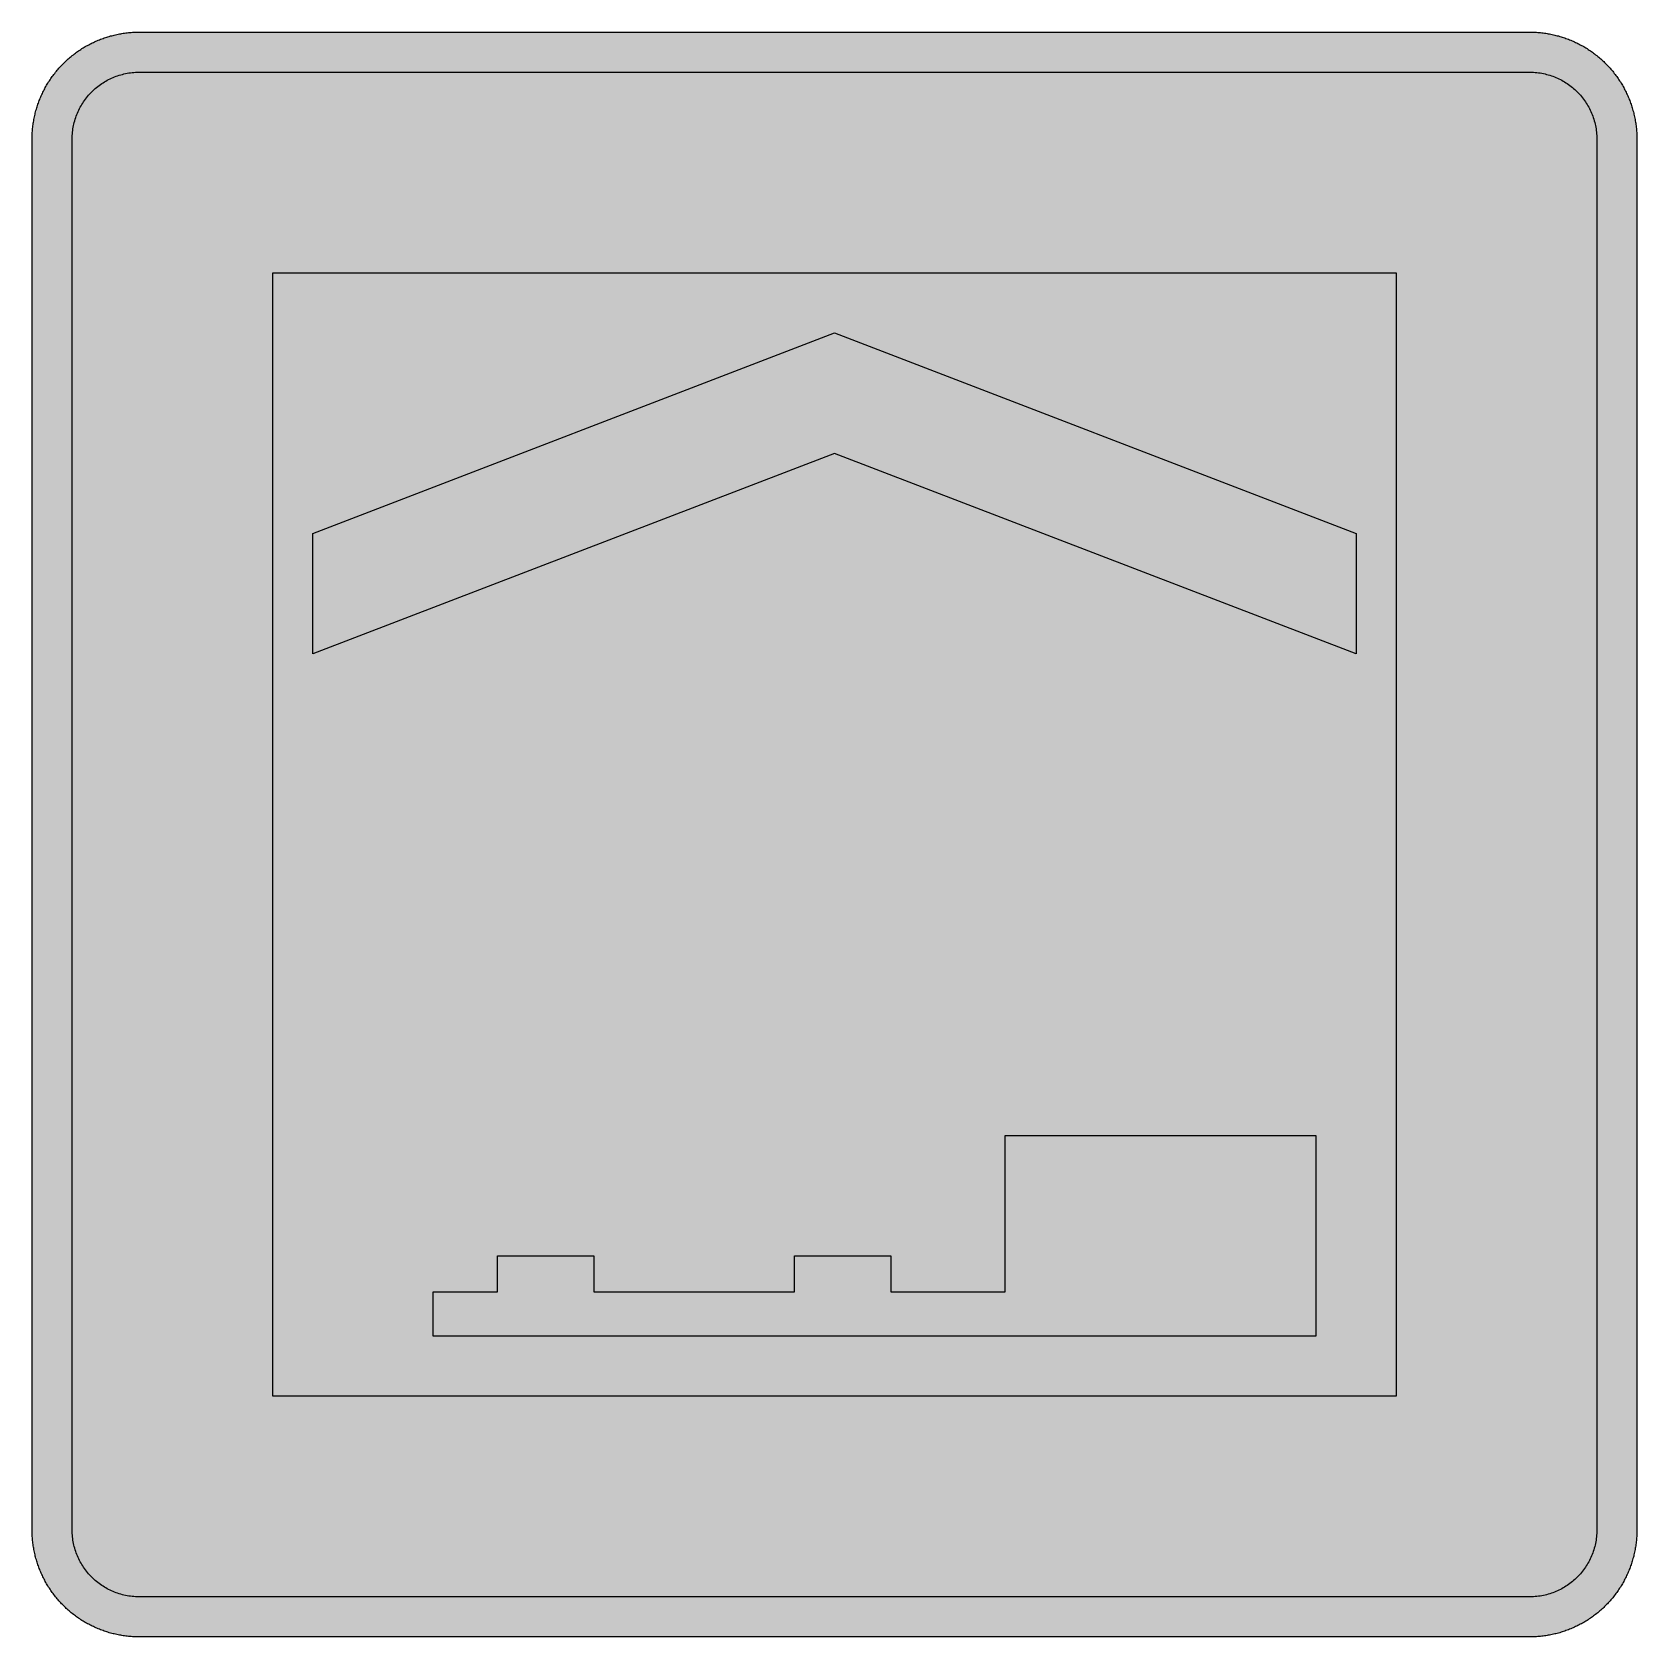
# Model space of a CAD drawing. Header units: millimetres. Extents: x 0 to 212, y 0 to 212.
import ezdxf

# ---------------------------------------------------------------- set-up
doc = ezdxf.new("R2010")
doc.units = ezdxf.units.MM

msp = doc.modelspace()

# ---------------------------------------------------------------- hatches: boundary and pattern name
for color, points in [(254, [(14.1633, 0.0536), (13.9878, 0.0533), (13.8125, 0.0559), (13.6373, 0.061), (13.462, 0.0686), (13.2893, 0.0787), (13.114, 0.0914), (12.9413, 0.1041), (12.7686, 0.1219), (12.5959, 0.1397), (12.4231, 0.16), (12.2504, 0.1829), (12.0777, 0.2057), (11.9075, 0.2337), (11.7373, 0.2616), (11.5672, 0.2921), (11.397, 0.3251), (11.2268, 0.3607), (11.0592, 0.3988), (10.8915, 0.4369), (10.7239, 0.4775), (10.5562, 0.5207), (10.3886, 0.5664), (10.2235, 0.6121), (10.0584, 0.6629), (9.8933, 0.7137), (9.7307, 0.7671), (9.5682, 0.8204), (9.4056, 0.8788), (9.2431, 0.9373), (9.083, 0.9982), (8.923, 1.0617), (8.763, 1.1252), (8.6055, 1.1938), (8.4455, 1.2624), (8.2906, 1.331), (8.1331, 1.4046), (7.9781, 1.4783), (7.8232, 1.5545), (7.6708, 1.6332), (7.5184, 1.7145), (7.366, 1.7958), (7.2161, 1.8796), (7.0663, 1.966), (6.919, 2.0523), (6.7716, 2.1438), (6.6243, 2.2352), (6.4795, 2.3266), (6.3348, 2.4232), (6.19, 2.5197), (6.0477, 2.6187), (5.908, 2.7178), (5.7683, 2.8194), (5.6286, 2.9235), (5.4915, 3.0302), (5.3543, 3.1369), (5.2197, 3.2461), (5.0851, 3.3579), (4.953, 3.4722), (4.8209, 3.5865), (4.6914, 3.7033), (4.5644, 3.8202), (4.4348, 3.9395), (4.3104, 4.0615), (4.1859, 4.1859), (4.0615, 4.3104), (3.9395, 4.4348), (3.8202, 4.5618), (3.7033, 4.6914), (3.5865, 4.8209), (3.4722, 4.953), (3.3579, 5.0851), (3.2487, 5.2197), (3.1369, 5.3543), (3.0302, 5.4915), (2.9235, 5.6286), (2.8194, 5.7683), (2.7178, 5.908), (2.6187, 6.0477), (2.5197, 6.19), (2.4232, 6.3348), (2.3266, 6.477), (2.2352, 6.6243), (2.1438, 6.7691), (2.0523, 6.9164), (1.966, 7.0663), (1.8796, 7.2161), (1.7958, 7.366), (1.7145, 7.5184), (1.6332, 7.6708), (1.5545, 7.8232), (1.4783, 7.9781), (1.4046, 8.1331), (1.331, 8.2906), (1.2598, 8.4455), (1.1913, 8.603), (1.1252, 8.763), (1.0592, 8.923), (0.9982, 9.083), (0.9373, 9.2431), (0.8763, 9.4056), (0.8204, 9.5682), (0.7645, 9.7307), (0.7112, 9.8933), (0.6604, 10.0584), (0.6121, 10.2235), (0.5639, 10.3911), (0.5207, 10.5562), (0.4775, 10.7239), (0.4343, 10.8915), (0.3962, 11.0592), (0.3607, 11.2268), (0.3251, 11.397), (0.2921, 11.5672), (0.2616, 11.7373), (0.2311, 11.9075), (0.2057, 12.0802), (0.1803, 12.2504), (0.1575, 12.4231), (0.1372, 12.5959), (0.1194, 12.7686), (0.1041, 12.9413), (0.0889, 13.1166), (0.0787, 13.2893), (0.0686, 13.4645), (0.061, 13.6373), (0.0559, 13.8125), (0.0508, 13.9878), (0.0508, 14.163), (0.0522, 197.6092), (0.0508, 197.7822), (0.0559, 197.9574), (0.061, 198.1327), (0.0686, 198.308), (0.0787, 198.4807), (0.0889, 198.6559), (0.1041, 198.8287), (0.1194, 199.0014), (0.1372, 199.1741), (0.1575, 199.3468), (0.1803, 199.5195), (0.2057, 199.6923), (0.2311, 199.8624), (0.2616, 200.0326), (0.2921, 200.2028), (0.3251, 200.373), (0.3607, 200.5432), (0.3962, 200.7108), (0.4343, 200.8784), (0.4775, 201.0461), (0.5207, 201.2137), (0.5639, 201.3814), (0.6121, 201.5465), (0.6604, 201.7116), (0.7112, 201.8767), (0.7645, 202.0392), (0.8204, 202.2018), (0.8763, 202.3643), (0.9373, 202.5269), (0.9982, 202.6869), (1.0592, 202.8469), (1.1252, 203.007), (1.1913, 203.1644), (1.2598, 203.3245), (1.331, 203.4794), (1.4046, 203.6369), (1.4783, 203.7918), (1.5545, 203.9468), (1.6332, 204.0992), (1.7145, 204.2516), (1.7958, 204.404), (1.8796, 204.5538), (1.966, 204.7037), (2.0523, 204.851), (2.1438, 204.9983), (2.2352, 205.1456), (2.3266, 205.2904), (2.4232, 205.4352), (2.5197, 205.58), (2.6187, 205.7222), (2.7178, 205.8619), (2.8194, 206.0016), (2.9235, 206.1413), (3.0302, 206.2785), (3.1369, 206.4156), (3.2487, 206.5503), (3.3579, 206.6849), (3.4722, 206.817), (3.5865, 206.949), (3.7033, 207.0786), (3.8202, 207.2056), (3.9395, 207.3351), (4.0615, 207.4596), (4.1859, 207.584), (4.3104, 207.7085), (4.4348, 207.8304), (4.5644, 207.9498), (4.6914, 208.0666), (4.8209, 208.1835), (4.953, 208.2978), (5.0851, 208.4121), (5.2197, 208.5213), (5.3543, 208.6331), (5.4915, 208.7397), (5.6286, 208.8464), (5.7683, 208.9506), (5.908, 209.0522), (6.0477, 209.1512), (6.19, 209.2503), (6.3348, 209.3468), (6.4795, 209.4433), (6.6243, 209.5348), (6.7716, 209.6262), (6.919, 209.7176), (7.0663, 209.804), (7.2161, 209.8904), (7.366, 209.9742), (7.5184, 210.0555), (7.6708, 210.1367), (7.8232, 210.2155), (7.9781, 210.2917), (8.1331, 210.3653), (8.2906, 210.439), (8.4455, 210.5101), (8.6055, 210.5787), (8.763, 210.6447), (8.923, 210.7108), (9.083, 210.7717), (9.2431, 210.8327), (9.4056, 210.8937), (9.5682, 210.9495), (9.7307, 211.0054), (9.8933, 211.0588), (10.0584, 211.1096), (10.2235, 211.1578), (10.3886, 211.2061), (10.5562, 211.2493), (10.7239, 211.2924), (10.8915, 211.3356), (11.0592, 211.3737), (11.2268, 211.4093), (11.397, 211.4448), (11.5672, 211.4779), (11.7373, 211.5083), (11.9075, 211.5388), (12.0777, 211.5642), (12.2504, 211.5896), (12.4231, 211.6125), (12.5959, 211.6328), (12.7686, 211.6506), (12.9413, 211.6658), (13.114, 211.6811), (13.2893, 211.6912), (13.462, 211.7014), (13.6373, 211.709), (13.8125, 211.7141), (13.9878, 211.7192), (14.163, 211.7192), (197.6078, 211.7203), (197.7822, 211.7192), (197.9574, 211.7141), (198.1327, 211.709), (198.3054, 211.7014), (198.4807, 211.6912), (198.6534, 211.6811), (198.8287, 211.6658), (199.0014, 211.6506), (199.1741, 211.6328), (199.3468, 211.6125), (199.5195, 211.5896), (199.6897, 211.5642), (199.8624, 211.5388), (200.0326, 211.5083), (200.2028, 211.4779), (200.373, 211.4448), (200.5432, 211.4093), (200.7108, 211.3737), (200.8784, 211.3356), (201.0461, 211.2924), (201.2137, 211.2493), (201.3788, 211.2061), (201.5465, 211.1578), (201.7116, 211.1096), (201.8767, 211.0588), (202.0392, 211.0054), (202.2018, 210.9495), (202.3643, 210.8937), (202.5269, 210.8327), (202.6869, 210.7717), (202.8469, 210.7108), (203.007, 210.6447), (203.167, 210.5787), (203.3245, 210.5101), (203.4794, 210.439), (203.6369, 210.3653), (203.7918, 210.2917), (203.9468, 210.2155), (204.0992, 210.1367), (204.2516, 210.0555), (204.404, 209.9742), (204.5538, 209.8904), (204.7037, 209.804), (204.8535, 209.7176), (205.0009, 209.6262), (205.1456, 209.5348), (205.293, 209.4433), (205.4352, 209.3468), (205.58, 209.2503), (205.7222, 209.1512), (205.8619, 209.0522), (206.0016, 208.9506), (206.1413, 208.8464), (206.2785, 208.7397), (206.4156, 208.6331), (206.5503, 208.5213), (206.6849, 208.4121), (206.817, 208.2978), (206.949, 208.1835), (207.0786, 208.0666), (207.2081, 207.9498), (207.3351, 207.8304), (207.4596, 207.7085), (207.584, 207.584), (207.7085, 207.4596), (207.8304, 207.3351), (207.9498, 207.2056), (208.0666, 207.0786), (208.1835, 206.949), (208.2978, 206.817), (208.4121, 206.6849), (208.5238, 206.5503), (208.6331, 206.4156), (208.7397, 206.2785), (208.8464, 206.1413), (208.9506, 206.0016), (209.0522, 205.8619), (209.1512, 205.7222), (209.2503, 205.58), (209.3468, 205.4352), (209.4433, 205.2904), (209.5348, 205.1456), (209.6262, 204.9983), (209.7176, 204.851), (209.804, 204.7037), (209.8904, 204.5538), (209.9742, 204.404), (210.0555, 204.2516), (210.1367, 204.0992), (210.2155, 203.9468), (210.2917, 203.7918), (210.3653, 203.6369), (210.439, 203.4794), (210.5076, 203.3245), (210.5762, 203.1644), (210.6447, 203.007), (210.7082, 202.8469), (210.7717, 202.6869), (210.8327, 202.5269), (210.8911, 202.3643), (210.9495, 202.2018), (211.0029, 202.0392), (211.0562, 201.8767), (211.107, 201.7116), (211.1578, 201.5465), (211.2035, 201.3814), (211.2493, 201.2137), (211.2924, 201.0461), (211.3331, 200.8784), (211.3712, 200.7108), (211.4093, 200.5432), (211.4448, 200.373), (211.4779, 200.2028), (211.5083, 200.0326), (211.5363, 199.8624), (211.5642, 199.6923), (211.5871, 199.5195), (211.6099, 199.3468), (211.6303, 199.1741), (211.648, 199.0014), (211.6658, 198.8287), (211.6785, 198.6559), (211.6912, 198.4807), (211.7014, 198.308), (211.709, 198.1327), (211.7141, 197.9574), (211.7166, 197.7822), (211.7166, 197.6069), (211.7189, 14.1647), (211.7166, 13.9878), (211.7141, 13.8125), (211.709, 13.6373), (211.7014, 13.4645), (211.6912, 13.2893), (211.6785, 13.1166), (211.6658, 12.9413), (211.648, 12.7686), (211.6303, 12.5959), (211.6099, 12.4231), (211.5871, 12.2504), (211.5642, 12.0802), (211.5363, 11.9075), (211.5083, 11.7373), (211.4779, 11.5672), (211.4448, 11.397), (211.4093, 11.2268), (211.3712, 11.0592), (211.3331, 10.8915), (211.2924, 10.7239), (211.2493, 10.5562), (211.2035, 10.3911), (211.1578, 10.2235), (211.107, 10.0584), (211.0562, 9.8933), (211.0029, 9.7307), (210.9495, 9.5682), (210.8911, 9.4056), (210.8327, 9.2431), (210.7717, 9.083), (210.7082, 8.923), (210.6447, 8.763), (210.5762, 8.603), (210.5076, 8.4455), (210.439, 8.2906), (210.3653, 8.1331), (210.2917, 7.9781), (210.2155, 7.8232), (210.1367, 7.6708), (210.0555, 7.5184), (209.9742, 7.366), (209.8904, 7.2161), (209.804, 7.0663), (209.7176, 6.9164), (209.6262, 6.7691), (209.5348, 6.6243), (209.4433, 6.477), (209.3468, 6.3348), (209.2503, 6.19), (209.1512, 6.0477), (209.0522, 5.908), (208.9506, 5.7683), (208.8464, 5.6286), (208.7397, 5.4915), (208.6331, 5.3543), (208.5238, 5.2197), (208.4121, 5.0851), (208.2978, 4.953), (208.1835, 4.8209), (208.0666, 4.6914), (207.9498, 4.5618), (207.8304, 4.4348), (207.7085, 4.3104), (207.584, 4.1859), (207.4596, 4.0615), (207.3351, 3.9395), (207.2081, 3.8202), (207.0786, 3.7033), (206.949, 3.5865), (206.817, 3.4722), (206.6849, 3.3579), (206.5503, 3.2461), (206.4156, 3.1369), (206.2785, 3.0302), (206.1413, 2.9235), (206.0016, 2.8194), (205.8619, 2.7178), (205.7222, 2.6187), (205.58, 2.5197), (205.4352, 2.4232), (205.293, 2.3266), (205.1456, 2.2352), (205.0009, 2.1438), (204.8535, 2.0523), (204.7037, 1.966), (204.5538, 1.8796), (204.404, 1.7958), (204.2516, 1.7145), (204.0992, 1.6332), (203.9468, 1.5545), (203.7918, 1.4783), (203.6369, 1.4046), (203.4794, 1.331), (203.3245, 1.2624), (203.167, 1.1938), (203.007, 1.1252), (202.8469, 1.0617), (202.6869, 0.9982), (202.5269, 0.9373), (202.3643, 0.8788), (202.2018, 0.8204), (202.0392, 0.7671), (201.8767, 0.7137), (201.7116, 0.6629), (201.5465, 0.6121), (201.3788, 0.5664), (201.2137, 0.5207), (201.0461, 0.4775), (200.8784, 0.4369), (200.7108, 0.3988), (200.5432, 0.3607), (200.373, 0.3251), (200.2028, 0.2921), (200.0326, 0.2616), (199.8624, 0.2337), (199.6897, 0.2057), (199.5195, 0.1829), (199.3468, 0.16), (199.1741, 0.1397), (199.0014, 0.1219), (198.8287, 0.1041), (198.6534, 0.0914), (198.4807, 0.0787), (198.3054, 0.0686), (198.1327, 0.061), (197.9574, 0.0559), (197.7822, 0.0533), (197.6069, 0.0533)]), (144, [(14.1633, 5.3453), (13.9344, 5.3467), (13.7084, 5.3543), (13.4849, 5.3696), (13.2613, 5.3899), (13.0378, 5.4153), (12.8194, 5.4458), (12.6009, 5.4813), (12.385, 5.522), (12.1717, 5.5702), (11.9583, 5.621), (11.7475, 5.6794), (11.5392, 5.7404), (11.3335, 5.8064), (11.1303, 5.8801), (10.9296, 5.9563), (10.729, 6.0376), (10.5334, 6.1239), (10.3378, 6.2128), (10.1473, 6.3094), (9.9593, 6.4084), (9.7714, 6.5126), (9.5885, 6.6218), (9.4082, 6.7335), (9.2304, 6.8504), (9.0576, 6.9698), (8.8849, 7.0968), (8.7173, 7.2238), (8.5522, 7.3584), (8.3896, 7.4955), (8.2321, 7.6352), (8.0772, 7.78), (7.9273, 7.9273), (7.7775, 8.0772), (7.6352, 8.2321), (7.493, 8.3922), (7.3558, 8.5522), (7.2238, 8.7173), (7.0942, 8.8875), (6.9698, 9.0576), (6.8504, 9.2329), (6.7335, 9.4107), (6.6192, 9.591), (6.5126, 9.7739), (6.4084, 9.9593), (6.3068, 10.1473), (6.2128, 10.3403), (6.1214, 10.5334), (6.035, 10.7315), (5.9538, 10.9296), (5.8776, 11.1303), (5.8064, 11.3335), (5.7404, 11.5418), (5.6769, 11.75), (5.621, 11.9583), (5.5677, 12.1717), (5.522, 12.385), (5.4813, 12.6009), (5.4432, 12.8194), (5.4127, 13.0404), (5.3873, 13.2613), (5.3696, 13.4849), (5.3543, 13.7084), (5.3467, 13.937), (5.3416, 14.163), (5.3439, 197.6092), (5.3467, 197.8355), (5.3543, 198.0616), (5.3696, 198.2851), (5.3873, 198.5086), (5.4127, 198.7321), (5.4432, 198.9506), (5.4813, 199.169), (5.522, 199.3849), (5.5677, 199.5983), (5.621, 199.8116), (5.6769, 200.0225), (5.7404, 200.2307), (5.8064, 200.4365), (5.8776, 200.6397), (5.9538, 200.8403), (6.035, 201.041), (6.1214, 201.2366), (6.2128, 201.4322), (6.3068, 201.6227), (6.4084, 201.8106), (6.5126, 201.9986), (6.6192, 202.1815), (6.7335, 202.3618), (6.8504, 202.5396), (6.9698, 202.7123), (7.0942, 202.885), (7.2238, 203.0527), (7.3558, 203.2178), (7.493, 203.3803), (7.6352, 203.5378), (7.7775, 203.6928), (7.9273, 203.8426), (8.0772, 203.9925), (8.2321, 204.1347), (8.3896, 204.277), (8.5522, 204.4141), (8.7173, 204.5462), (8.8849, 204.6757), (9.0576, 204.8002), (9.2304, 204.9196), (9.4082, 205.0364), (9.5885, 205.1507), (9.7714, 205.2574), (9.9593, 205.3615), (10.1473, 205.4631), (10.3378, 205.5571), (10.5334, 205.6486), (10.729, 205.7349), (10.9296, 205.8162), (11.1303, 205.8924), (11.3335, 205.9635), (11.5392, 206.0296), (11.7475, 206.0931), (11.9583, 206.1489), (12.1717, 206.2023), (12.385, 206.248), (12.6009, 206.2886), (12.8194, 206.3267), (13.0378, 206.3572), (13.2613, 206.3826), (13.4849, 206.4004), (13.7084, 206.4156), (13.9344, 206.4233), (14.163, 206.4283), (197.6078, 206.4286), (197.833, 206.4233), (198.0616, 206.4156), (198.2851, 206.4004), (198.5086, 206.3826), (198.7296, 206.3572), (198.9506, 206.3267), (199.169, 206.2886), (199.3849, 206.248), (199.5983, 206.2023), (199.8116, 206.1489), (200.0199, 206.0931), (200.2282, 206.0296), (200.4365, 205.9635), (200.6397, 205.8924), (200.8403, 205.8162), (201.0385, 205.7349), (201.2366, 205.6486), (201.4296, 205.5571), (201.6227, 205.4631), (201.8106, 205.3615), (201.996, 205.2574), (202.1789, 205.1507), (202.3593, 205.0364), (202.5371, 204.9196), (202.7123, 204.8002), (202.8825, 204.6757), (203.0527, 204.5462), (203.2178, 204.4141), (203.3778, 204.277), (203.5378, 204.1347), (203.6928, 203.9925), (203.8426, 203.8426), (203.9899, 203.6928), (204.1347, 203.5378), (204.2744, 203.3803), (204.4116, 203.2178), (204.5462, 203.0527), (204.6732, 202.885), (204.8002, 202.7123), (204.9196, 202.5396), (205.0364, 202.3618), (205.1482, 202.1815), (205.2574, 201.9986), (205.3615, 201.8106), (205.4606, 201.6227), (205.5571, 201.4322), (205.646, 201.2366), (205.7324, 201.041), (205.8137, 200.8403), (205.8899, 200.6397), (205.9635, 200.4365), (206.0296, 200.2307), (206.0905, 200.0225), (206.1489, 199.8116), (206.1997, 199.5983), (206.248, 199.3849), (206.2886, 199.169), (206.3242, 198.9506), (206.3547, 198.7321), (206.3801, 198.5086), (206.4004, 198.2851), (206.4156, 198.0616), (206.4233, 197.8355), (206.4258, 197.6069), (206.4272, 14.1647), (206.4233, 13.937), (206.4156, 13.7084), (206.4004, 13.4849), (206.3801, 13.2613), (206.3547, 13.0404), (206.3242, 12.8194), (206.2886, 12.6009), (206.248, 12.385), (206.1997, 12.1717), (206.1489, 11.9583), (206.0905, 11.75), (206.0296, 11.5418), (205.9635, 11.3335), (205.8899, 11.1303), (205.8137, 10.9296), (205.7324, 10.7315), (205.646, 10.5334), (205.5571, 10.3403), (205.4606, 10.1473), (205.3615, 9.9593), (205.2574, 9.7739), (205.1482, 9.591), (205.0364, 9.4107), (204.9196, 9.2329), (204.8002, 9.0576), (204.6732, 8.8875), (204.5462, 8.7173), (204.4116, 8.5522), (204.2744, 8.3922), (204.1347, 8.2321), (203.9899, 8.0772), (203.8426, 7.9273), (203.6928, 7.78), (203.5378, 7.6352), (203.3778, 7.4955), (203.2178, 7.3584), (203.0527, 7.2238), (202.8825, 7.0968), (202.7123, 6.9698), (202.5371, 6.8504), (202.3593, 6.7335), (202.1789, 6.6218), (201.996, 6.5126), (201.8106, 6.4084), (201.6227, 6.3094), (201.4296, 6.2128), (201.2366, 6.1239), (201.0385, 6.0376), (200.8403, 5.9563), (200.6397, 5.8801), (200.4365, 5.8064), (200.2282, 5.7404), (200.0199, 5.6794), (199.8116, 5.621), (199.5983, 5.5702), (199.3849, 5.522), (199.169, 5.4813), (198.9506, 5.4458), (198.7296, 5.4153), (198.5086, 5.3899), (198.2851, 5.3696), (198.0616, 5.3543), (197.833, 5.3467), (197.6069, 5.3442)]), (254, [(31.8022, 179.9703), (179.9689, 179.9703), (179.9689, 31.8036), (31.8022, 31.8036)]), (59, [(105.8855, 172.0328), (174.6772, 145.5745), (174.6772, 129.6995), (105.8855, 156.1578), (37.0939, 129.6995), (37.0939, 145.5745)]), (59, [(52.9689, 39.7411), (52.9689, 45.5619), (61.4355, 45.5619), (61.4355, 50.3244), (74.1355, 50.3244), (74.1355, 45.5619), (100.5939, 45.5619), (100.5939, 50.3244), (113.2939, 50.3244), (113.2939, 45.5619), (128.3751, 45.5619), (128.3751, 66.1994), (169.3855, 66.1994), (169.3855, 39.7411)])]:
    msp.add_hatch(color=color).paths.add_polyline_path(points)
h = msp.add_hatch(color=59)
h.paths.add_polyline_path([(65.6414, 52.4411), (65.3136, 52.4434), (64.9884, 52.4561), (64.6659, 52.4764), (64.3458, 52.5043), (64.0258, 52.5424), (63.7108, 52.5856), (63.3984, 52.639), (63.086, 52.6974), (62.7786, 52.7634), (62.4738, 52.8396), (62.1716, 52.9209), (61.8719, 53.0098), (61.5772, 53.1063), (61.2826, 53.2079), (60.993, 53.3197), (60.7085, 53.4365), (60.4266, 53.5584), (60.1472, 53.6905), (59.8703, 53.8251), (59.6011, 53.9699), (59.3319, 54.1198), (59.0702, 54.2747), (58.8112, 54.4373), (58.5546, 54.6049), (58.3057, 54.7776), (58.0593, 54.958), (57.8155, 55.1434), (57.5793, 55.3339), (57.3481, 55.5295), (57.1195, 55.7327), (56.896, 55.9384), (56.6801, 56.1518), (56.4667, 56.3677), (56.261, 56.5912), (56.0578, 56.8198), (55.8622, 57.0509), (55.6717, 57.2872), (55.4863, 57.531), (55.306, 57.7748), (55.1332, 58.0263), (54.9631, 58.2803), (54.803, 58.5419), (54.6456, 58.8035), (54.4982, 59.0702), (54.3535, 59.342), (54.2163, 59.6189), (54.0868, 59.8957), (53.9648, 60.1777), (53.848, 60.4647), (53.7362, 60.7543), (53.6346, 61.0464), (53.5381, 61.3435), (53.4492, 61.6433), (53.3654, 61.9455), (53.2917, 62.2503), (53.2257, 62.5577), (53.1647, 62.8675), (53.1139, 63.1825), (53.0682, 63.4975), (53.0327, 63.815), (53.0047, 64.135), (52.9844, 64.4601), (52.9717, 64.7827), (52.9666, 65.1104), (52.9689, 65.3076), (52.9666, 65.3161), (52.9666, 65.3263), (52.9666, 65.3364), (52.9666, 65.3466), (52.9692, 65.3593), (52.9692, 65.3694), (52.9692, 65.3796), (52.9692, 65.3898), (52.9692, 65.3999), (52.9692, 65.4101), (52.9692, 65.4202), (52.9692, 65.4304), (52.9692, 65.4406), (52.9692, 65.4533), (52.9692, 65.4634), (52.9692, 65.4736), (53.25, 86.8161), (53.2486, 86.8604), (53.2511, 86.9061), (53.2511, 86.9518), (53.2511, 86.9975), (53.2536, 87.0433), (53.2536, 87.089), (53.2562, 87.1347), (53.2562, 87.1804), (53.2587, 87.2261), (53.2613, 87.2719), (53.2613, 87.3176), (53.2638, 87.3633), (53.2663, 87.409), (53.2689, 87.4547), (53.2714, 87.5005), (53.274, 87.5462), (53.2765, 87.5919), (53.279, 87.6351), (53.2816, 87.6808), (53.2841, 87.7265), (53.2867, 87.7722), (53.2892, 87.818), (53.2917, 87.8637), (53.2968, 87.9094), (53.2994, 87.9551), (53.3044, 88.0008), (53.307, 88.0466), (53.3095, 88.0923), (53.3146, 88.138), (53.3197, 88.1837), (53.3222, 88.2294), (53.3273, 88.2726), (53.3324, 88.3183), (53.3349, 88.3641), (53.34, 88.4098), (53.3451, 88.4555), (53.3502, 88.5012), (53.3552, 88.5469), (53.3603, 88.5927), (53.3654, 88.6358), (53.3705, 88.6816), (53.3756, 88.7273), (53.3806, 88.773), (53.3857, 88.8187), (53.3933, 88.8644), (53.3984, 88.9076), (53.4035, 88.9533), (53.4111, 88.9991), (53.4162, 89.0448), (53.4213, 89.0905), (53.4289, 89.1362), (53.434, 89.1794), (53.4416, 89.2251), (53.4492, 89.2708), (53.4543, 89.3166), (53.4619, 89.3597), (53.4695, 89.4055), (53.4772, 89.4512), (53.4848, 89.4969), (53.4924, 89.5401), (53.4975, 89.5858), (53.5051, 89.6315), (53.5127, 89.6772), (53.5229, 89.7204), (54.6407, 96.0586), (54.6506, 96.1161), (54.6608, 96.1746), (54.671, 96.233), (54.6811, 96.2914), (54.6938, 96.3498), (54.704, 96.4057), (54.7167, 96.4641), (54.7268, 96.5225), (54.7395, 96.581), (54.7522, 96.6394), (54.7649, 96.6978), (54.7776, 96.7562), (54.7878, 96.8121), (54.803, 96.8705), (54.8157, 96.9289), (54.8284, 96.9874), (54.8411, 97.0432), (54.8564, 97.1017), (54.8691, 97.1601), (54.8818, 97.216), (54.897, 97.2744), (54.9123, 97.3328), (54.925, 97.3887), (54.9402, 97.4471), (54.9554, 97.503), (54.9707, 97.5614), (54.9859, 97.6173), (55.0012, 97.6757), (55.0164, 97.7316), (55.0342, 97.79), (55.0494, 97.8459), (55.0647, 97.9043), (55.0824, 97.9602), (55.0977, 98.0186), (55.1155, 98.0745), (55.1332, 98.1304), (55.1485, 98.1888), (55.1663, 98.2447), (55.184, 98.3005), (55.2018, 98.3564), (55.2196, 98.4148), (55.2374, 98.4707), (55.2552, 98.5266), (55.2755, 98.5825), (55.2933, 98.6384), (55.311, 98.6942), (55.3314, 98.7501), (55.3491, 98.8085), (55.3695, 98.8644), (55.3898, 98.9203), (55.4101, 98.9762), (55.4279, 99.0321), (55.4482, 99.0854), (55.4685, 99.1413), (55.4888, 99.1972), (55.5117, 99.253), (55.532, 99.3089), (55.5523, 99.3648), (55.5727, 99.4207), (55.5955, 99.474), (55.6158, 99.5299), (55.6387, 99.5858), (55.6616, 99.6417), (55.6819, 99.695), (62.0173, 115.3717), (62.037, 115.4176), (62.0547, 115.4659), (62.0751, 115.5141), (62.0979, 115.5624), (62.1182, 115.6106), (62.1386, 115.6564), (62.1614, 115.7046), (62.1843, 115.7503), (62.2071, 115.7986), (62.23, 115.8443), (62.2529, 115.89), (62.2757, 115.9383), (62.2986, 115.984), (62.324, 116.0297), (62.3494, 116.0755), (62.3722, 116.1212), (62.3976, 116.1644), (62.4256, 116.2101), (62.451, 116.2558), (62.4764, 116.299), (62.5043, 116.3447), (62.5297, 116.3879), (62.5577, 116.4311), (62.5856, 116.4768), (62.6135, 116.52), (62.6415, 116.5631), (62.6694, 116.6063), (62.6999, 116.6495), (62.7278, 116.6901), (62.7583, 116.7333), (62.7888, 116.7765), (62.8167, 116.8171), (62.8498, 116.8603), (62.8802, 116.901), (62.9107, 116.9416), (62.9412, 116.9822), (62.9742, 117.0229), (63.0072, 117.0635), (63.0377, 117.1042), (63.0707, 117.1448), (63.1038, 117.1854), (63.1368, 117.2235), (63.1723, 117.2642), (63.2054, 117.3023), (63.2384, 117.3404), (63.2739, 117.381), (63.3095, 117.4191), (63.3451, 117.4572), (63.3806, 117.4928), (63.4162, 117.5309), (63.4517, 117.569), (63.4873, 117.6045), (63.5254, 117.6426), (63.561, 117.6782), (63.5991, 117.7138), (63.6372, 117.7519), (63.6753, 117.7874), (63.7134, 117.8204), (63.7515, 117.856), (63.7896, 117.8916), (63.8277, 117.9271), (63.8683, 117.9601), (63.9064, 117.9932), (63.947, 118.0287), (64.0791, 118.1379), (64.2188, 118.2472), (64.3661, 118.3589), (64.516, 118.4707), (64.676, 118.5824), (64.8411, 118.6942), (65.0113, 118.8085), (65.1891, 118.9203), (65.372, 119.0346), (65.5599, 119.1489), (65.7581, 119.2606), (65.9587, 119.3749), (66.167, 119.4892), (66.3829, 119.6035), (66.6039, 119.7178), (66.8299, 119.8321), (67.0636, 119.9439), (67.3024, 120.0582), (67.5488, 120.1699), (67.8002, 120.2817), (68.0593, 120.3935), (68.3235, 120.5052), (68.5952, 120.617), (68.8721, 120.7262), (69.154, 120.8354), (69.4436, 120.9421), (69.7408, 121.0488), (70.043, 121.1555), (70.3504, 121.2596), (70.6653, 121.3637), (70.9854, 121.4679), (71.313, 121.5695), (71.6458, 121.6685), (71.9836, 121.7676), (72.329, 121.8641), (72.6821, 121.9606), (73.0377, 122.0546), (73.4035, 122.1461), (73.7718, 122.2375), (74.1477, 122.3264), (74.5312, 122.4153), (74.9198, 122.4991), (75.3135, 122.5829), (75.7149, 122.6642), (76.1238, 122.743), (76.5353, 122.8192), (76.9544, 122.8928), (77.3811, 122.9665), (77.8129, 123.0351), (78.2498, 123.1036), (78.6943, 123.1671), (79.1464, 123.2306), (79.6011, 123.2891), (80.0633, 123.3475), (80.5332, 123.4008), (81.0082, 123.4516), (81.4883, 123.4999), (81.976, 123.5456), (82.4687, 123.5862), (82.9691, 123.6269), (83.4746, 123.6624), (83.9851, 123.6929), (84.5033, 123.7234), (85.0265, 123.7488), (84.9706, 123.9545), (84.9097, 124.1603), (84.8462, 124.3635), (84.7801, 124.5641), (84.709, 124.7648), (84.6353, 124.9629), (84.5591, 125.1585), (84.4804, 125.3541), (84.3966, 125.5471), (84.3102, 125.7376), (84.2188, 125.9256), (84.1273, 126.1135), (84.0308, 126.299), (83.9318, 126.4818), (83.8276, 126.6622), (83.7235, 126.8425), (83.6143, 127.0178), (83.5025, 127.193), (83.3882, 127.3658), (83.2714, 127.5385), (83.152, 127.7061), (83.0275, 127.8712), (82.9031, 128.0363), (82.7735, 128.1963), (82.644, 128.3564), (82.5094, 128.5138), (82.3722, 128.6688), (82.235, 128.8212), (82.0928, 128.971), (81.948, 129.1158), (81.8007, 129.2606), (81.6534, 129.4028), (81.501, 129.5425), (81.346, 129.6797), (81.1911, 129.8143), (81.0311, 129.9464), (80.8711, 130.0734), (80.7085, 130.2004), (80.5434, 130.3223), (80.3758, 130.4442), (80.2056, 130.5611), (80.0329, 130.6754), (79.8601, 130.7871), (79.6823, 130.8964), (79.5045, 131.0005), (79.3242, 131.1046), (79.1439, 131.2037), (78.9584, 131.3002), (78.773, 131.3917), (78.5851, 131.4831), (78.3971, 131.5695), (78.2066, 131.6533), (78.0136, 131.7346), (77.818, 131.8108), (77.6224, 131.8844), (77.4243, 131.9555), (77.2236, 132.0216), (77.023, 132.0876), (76.8198, 132.146), (76.6166, 132.2045), (76.4108, 132.2578), (76.2051, 132.3061), (75.9968, 132.3518), (75.786, 132.395), (70.0719, 132.3961), (70.038, 132.395), (70.0049, 132.3975), (69.9719, 132.3975), (69.9389, 132.4026), (69.9059, 132.4051), (69.8729, 132.4102), (69.8424, 132.4153), (69.8094, 132.4204), (69.7789, 132.428), (69.7459, 132.4356), (69.7154, 132.4432), (69.6849, 132.4534), (69.6544, 132.4635), (69.6239, 132.4737), (69.596, 132.4839), (69.5655, 132.4966), (69.5376, 132.5093), (69.5096, 132.522), (69.4817, 132.5372), (69.4538, 132.5524), (69.4258, 132.5677), (69.3979, 132.5829), (69.3725, 132.5982), (69.3471, 132.6159), (69.3217, 132.6337), (69.2963, 132.654), (69.2709, 132.6718), (69.2455, 132.6921), (69.2226, 132.7125), (69.1998, 132.7328), (69.1769, 132.7531), (69.154, 132.776), (69.1312, 132.7963), (69.1109, 132.8191), (69.0905, 132.8445), (69.0702, 132.8674), (69.0499, 132.8903), (69.0321, 132.9157), (69.0143, 132.9411), (68.9966, 132.9665), (68.9788, 132.9944), (68.961, 133.0198), (68.9458, 133.0477), (68.9305, 133.0731), (68.9153, 133.1011), (68.9026, 133.129), (68.8873, 133.1595), (68.8746, 133.1874), (68.8645, 133.2154), (68.8518, 133.2459), (68.8416, 133.2763), (68.8315, 133.3068), (68.8238, 133.3373), (68.8137, 133.3678), (68.8061, 133.3983), (68.801, 133.4313), (68.7934, 133.4618), (68.7883, 133.4948), (68.7832, 133.5278), (68.7807, 133.5583), (68.7781, 133.5913), (68.7756, 133.6243), (68.773, 133.6573), (68.773, 133.6904), (68.773, 133.7259), (68.7756, 133.7589), (68.7781, 133.792), (68.7807, 133.825), (68.7832, 133.858), (68.7883, 133.8885), (68.7934, 133.9215), (68.801, 133.952), (68.8061, 133.985), (68.8137, 134.0155), (68.8238, 134.046), (68.8315, 134.0764), (68.8416, 134.1069), (68.8518, 134.1374), (68.8645, 134.1679), (68.8746, 134.1958), (68.8873, 134.2263), (68.9026, 134.2542), (68.9153, 134.2822), (68.9305, 134.3101), (68.9458, 134.3381), (68.961, 134.3635), (68.9788, 134.3914), (68.9966, 134.4168), (69.0143, 134.4422), (69.0321, 134.4676), (69.0499, 134.493), (69.0702, 134.5184), (69.0905, 134.5413), (69.1109, 134.5641), (69.1312, 134.587), (69.154, 134.6098), (69.1769, 134.6302), (69.1998, 134.653), (69.2226, 134.6733), (69.2455, 134.6937), (69.2709, 134.714), (69.2963, 134.7318), (69.3217, 134.7495), (69.3471, 134.7673), (69.3725, 134.7851), (69.3979, 134.8029), (69.4258, 134.8181), (69.4538, 134.8334), (69.4817, 134.8486), (69.5096, 134.8613), (69.5376, 134.874), (69.5655, 134.8867), (69.596, 134.8994), (69.6239, 134.9121), (69.6544, 134.9223), (69.6849, 134.9324), (69.7154, 134.94), (69.7459, 134.9502), (69.7789, 134.9578), (69.8094, 134.9629), (69.8424, 134.9705), (69.8729, 134.9756), (69.9059, 134.9807), (69.9389, 134.9832), (69.9719, 134.9858), (70.0049, 134.9883), (70.038, 134.9883), (70.071, 134.9908), (104.6593, 134.9911), (104.6912, 134.9883), (104.7242, 134.9883), (104.7572, 134.9858), (104.7902, 134.9832), (104.8233, 134.9807), (104.8563, 134.9756), (104.8868, 134.9705), (104.9198, 134.9629), (104.9503, 134.9578), (104.9807, 134.9502), (105.0138, 134.94), (105.0442, 134.9324), (105.0747, 134.9223), (105.1027, 134.9121), (105.1331, 134.8994), (105.1611, 134.8867), (105.1916, 134.874), (105.2195, 134.8613), (105.2474, 134.8486), (105.2754, 134.8334), (105.3033, 134.8181), (105.3287, 134.8029), (105.3567, 134.7851), (105.3821, 134.7673), (105.4075, 134.7495), (105.4329, 134.7318), (105.4583, 134.714), (105.4837, 134.6937), (105.5065, 134.6733), (105.5294, 134.653), (105.5522, 134.6302), (105.5751, 134.6098), (105.5954, 134.587), (105.6183, 134.5641), (105.6386, 134.5413), (105.6589, 134.5184), (105.6767, 134.493), (105.697, 134.4676), (105.7148, 134.4422), (105.7326, 134.4168), (105.7504, 134.3914), (105.7656, 134.3635), (105.7834, 134.3381), (105.7986, 134.3101), (105.8139, 134.2822), (105.8266, 134.2542), (105.8393, 134.2263), (105.852, 134.1958), (105.8647, 134.1679), (105.8748, 134.1374), (105.8875, 134.1069), (105.8977, 134.0764), (105.9053, 134.046), (105.9129, 134.0155), (105.9205, 133.985), (105.9282, 133.952), (105.9358, 133.9215), (105.9409, 133.8885), (105.9434, 133.858), (105.9485, 133.825), (105.951, 133.792), (105.9536, 133.7589), (105.9536, 133.7259), (105.9536, 133.6904), (105.9536, 133.6573), (105.9536, 133.6243), (105.951, 133.5913), (105.9485, 133.5583), (105.9434, 133.5278), (105.9409, 133.4948), (105.9358, 133.4618), (105.9282, 133.4313), (105.9205, 133.3983), (105.9129, 133.3678), (105.9053, 133.3373), (105.8977, 133.3068), (105.8875, 133.2763), (105.8748, 133.2459), (105.8647, 133.2154), (105.852, 133.1874), (105.8393, 133.1595), (105.8266, 133.129), (105.8139, 133.1011), (105.7986, 133.0731), (105.7834, 133.0477), (105.7656, 133.0198), (105.7504, 132.9944), (105.7326, 132.9665), (105.7148, 132.9411), (105.697, 132.9157), (105.6767, 132.8903), (105.6589, 132.8674), (105.6386, 132.8445), (105.6183, 132.8191), (105.5954, 132.7963), (105.5751, 132.776), (105.5522, 132.7531), (105.5294, 132.7328), (105.5065, 132.7125), (105.4837, 132.6921), (105.4583, 132.6718), (105.4329, 132.654), (105.4075, 132.6337), (105.3821, 132.6159), (105.3567, 132.5982), (105.3287, 132.5829), (105.3033, 132.5677), (105.2754, 132.5524), (105.2474, 132.5372), (105.2195, 132.522), (105.1916, 132.5093), (105.1611, 132.4966), (105.1331, 132.4839), (105.1027, 132.4737), (105.0747, 132.4635), (105.0442, 132.4534), (105.0138, 132.4432), (104.9807, 132.4356), (104.9503, 132.428), (104.9198, 132.4204), (104.8868, 132.4153), (104.8563, 132.4102), (104.8233, 132.4051), (104.7902, 132.4026), (104.7572, 132.3975), (104.7242, 132.3975), (104.6912, 132.395), (104.6582, 132.395), (98.9432, 132.3961), (98.7323, 132.3518), (98.5241, 132.3061), (98.3183, 132.2578), (98.1126, 132.2045), (97.9068, 132.146), (97.7062, 132.0876), (97.503, 132.0216), (97.3049, 131.9555), (97.1067, 131.8844), (96.9112, 131.8108), (96.7156, 131.7346), (96.5225, 131.6533), (96.332, 131.5695), (96.1415, 131.4831), (95.9561, 131.3917), (95.7682, 131.3002), (95.5853, 131.2037), (95.4024, 131.1046), (95.2221, 131.0005), (95.0443, 130.8964), (94.869, 130.7871), (94.6963, 130.6754), (94.5236, 130.5611), (94.3534, 130.4442), (94.1857, 130.3223), (94.0206, 130.2004), (93.8581, 130.0734), (93.6955, 129.9464), (93.538, 129.8143), (93.3806, 129.6797), (93.2282, 129.5425), (93.0758, 129.4028), (92.9259, 129.2606), (92.7786, 129.1158), (92.6363, 128.971), (92.4941, 128.8212), (92.3544, 128.6688), (92.2172, 128.5138), (92.0852, 128.3564), (91.9531, 128.1963), (91.8235, 128.0363), (91.6991, 127.8712), (91.5772, 127.7061), (91.4552, 127.5385), (91.3384, 127.3658), (91.2241, 127.193), (91.1123, 127.0178), (91.0057, 126.8425), (90.899, 126.6622), (90.7974, 126.4818), (90.6983, 126.299), (90.6018, 126.1135), (90.5078, 125.9256), (90.4189, 125.7376), (90.33, 125.5471), (90.2487, 125.3541), (90.1675, 125.1585), (90.0913, 124.9629), (90.0176, 124.7648), (89.9465, 124.5641), (89.8804, 124.3635), (89.8169, 124.1603), (89.756, 123.9545), (89.7001, 123.7488), (90.2233, 123.7234), (90.7415, 123.6929), (91.2546, 123.6624), (91.76, 123.6269), (92.2579, 123.5862), (92.7532, 123.5456), (93.2383, 123.4999), (93.7209, 123.4516), (94.1959, 123.4008), (94.6633, 123.3475), (95.1255, 123.2891), (95.5827, 123.2306), (96.0323, 123.1671), (96.4768, 123.1036), (96.9137, 123.0351), (97.3455, 122.9665), (97.7722, 122.8928), (98.1913, 122.8192), (98.6053, 122.743), (99.0117, 122.6642), (99.4131, 122.5829), (99.8093, 122.4991), (100.1979, 122.4153), (100.5789, 122.3264), (100.9548, 122.2375), (101.3257, 122.1461), (101.6889, 122.0546), (102.047, 121.9606), (102.4001, 121.8641), (102.743, 121.7676), (103.0834, 121.6685), (103.4161, 121.5695), (103.7438, 121.4679), (104.0638, 121.3637), (104.3788, 121.2596), (104.6861, 121.1555), (104.9884, 121.0488), (105.283, 120.9421), (105.5726, 120.8354), (105.857, 120.7262), (106.1339, 120.617), (106.4057, 120.5052), (106.6698, 120.3935), (106.9264, 120.2817), (107.1804, 120.1699), (107.4242, 120.0582), (107.6655, 119.9439), (107.8992, 119.8321), (108.1253, 119.7178), (108.3462, 119.6035), (108.5621, 119.4892), (108.7704, 119.3749), (108.9711, 119.2606), (109.1667, 119.1489), (109.3572, 119.0346), (109.54, 118.9203), (109.7178, 118.8085), (109.888, 118.6942), (110.0531, 118.5824), (110.2106, 118.4707), (110.363, 118.3589), (110.5103, 118.2472), (110.6475, 118.1379), (110.7821, 118.0287), (110.8227, 117.9932), (110.8608, 117.9601), (110.9015, 117.9271), (110.9396, 117.8916), (110.9777, 117.856), (111.0158, 117.8204), (111.0539, 117.7874), (111.092, 117.7519), (111.1301, 117.7138), (111.1682, 117.6782), (111.2037, 117.6426), (111.2418, 117.6045), (111.2774, 117.569), (111.313, 117.5309), (111.3485, 117.4928), (111.3841, 117.4572), (111.4196, 117.4191), (111.4552, 117.381), (111.4882, 117.3404), (111.5238, 117.3023), (111.5568, 117.2642), (111.5898, 117.2235), (111.6254, 117.1854), (111.6584, 117.1448), (111.6889, 117.1042), (111.7219, 117.0635), (111.7549, 117.0229), (111.7854, 116.9822), (111.8184, 116.9416), (111.8489, 116.901), (111.8794, 116.8603), (111.9099, 116.8171), (111.9403, 116.7765), (111.9708, 116.7333), (112.0013, 116.6901), (112.0292, 116.6495), (112.0597, 116.6063), (112.0877, 116.5631), (112.1156, 116.52), (112.1435, 116.4768), (112.1715, 116.4311), (112.1994, 116.3879), (112.2248, 116.3447), (112.2528, 116.299), (112.2782, 116.2558), (112.3036, 116.2101), (112.329, 116.1644), (112.3544, 116.1212), (112.3798, 116.0755), (112.4052, 116.0297), (112.428, 115.984), (112.4534, 115.9383), (112.4763, 115.89), (112.4991, 115.8443), (112.522, 115.7986), (112.5449, 115.7503), (112.5677, 115.7046), (112.588, 115.6564), (112.6109, 115.6106), (112.6312, 115.5624), (112.6515, 115.5141), (112.6719, 115.4659), (112.6922, 115.4176), (112.7125, 115.3693), (119.0473, 99.6968), (119.0676, 99.6417), (119.0904, 99.5858), (119.1108, 99.5299), (119.1336, 99.474), (119.1539, 99.4207), (119.1768, 99.3648), (119.1971, 99.3089), (119.2174, 99.253), (119.2378, 99.1972), (119.2581, 99.1413), (119.2784, 99.0854), (119.2987, 99.0321), (119.319, 98.9762), (119.3394, 98.9203), (119.3597, 98.8644), (119.3775, 98.8085), (119.3978, 98.7501), (119.4156, 98.6942), (119.4359, 98.6384), (119.4537, 98.5825), (119.4714, 98.5266), (119.4892, 98.4707), (119.5095, 98.4148), (119.5273, 98.3564), (119.5451, 98.3005), (119.5603, 98.2447), (119.5781, 98.1888), (119.5959, 98.1304), (119.6137, 98.0745), (119.6289, 98.0186), (119.6467, 97.9602), (119.6619, 97.9043), (119.6797, 97.8459), (119.695, 97.79), (119.7102, 97.7316), (119.7254, 97.6757), (119.7432, 97.6173), (119.7585, 97.5614), (119.7712, 97.503), (119.7864, 97.4471), (119.8016, 97.3887), (119.8169, 97.3328), (119.8321, 97.2744), (119.8448, 97.216), (119.8601, 97.1601), (119.8728, 97.1017), (119.8855, 97.0432), (119.9007, 96.9874), (119.9134, 96.9289), (119.9261, 96.8705), (119.9388, 96.8121), (119.9515, 96.7562), (119.9642, 96.6978), (119.9769, 96.6394), (119.9896, 96.581), (119.9998, 96.5225), (120.0125, 96.4641), (120.0226, 96.4057), (120.0353, 96.3498), (120.0455, 96.2914), (120.0582, 96.233), (120.0683, 96.1746), (120.0785, 96.1161), (120.0887, 96.0577), (121.2067, 89.7223), (121.2139, 89.6772), (121.2215, 89.6315), (121.2291, 89.5858), (121.2367, 89.5401), (121.2444, 89.4969), (121.252, 89.4512), (121.2571, 89.4055), (121.2647, 89.3597), (121.2723, 89.3166), (121.2799, 89.2708), (121.285, 89.2251), (121.2926, 89.1794), (121.3002, 89.1362), (121.3053, 89.0905), (121.3129, 89.0448), (121.318, 88.9991), (121.3231, 88.9533), (121.3307, 88.9076), (121.3358, 88.8644), (121.3409, 88.8187), (121.3485, 88.773), (121.3536, 88.7273), (121.3587, 88.6816), (121.3637, 88.6358), (121.3688, 88.5927), (121.3739, 88.5469), (121.379, 88.5012), (121.3841, 88.4555), (121.3891, 88.4098), (121.3917, 88.3641), (121.3968, 88.3183), (121.4018, 88.2726), (121.4069, 88.2294), (121.4095, 88.1837), (121.4145, 88.138), (121.4171, 88.0923), (121.4222, 88.0466), (121.4247, 88.0008), (121.4298, 87.9551), (121.4323, 87.9094), (121.4349, 87.8637), (121.4374, 87.818), (121.4425, 87.7722), (121.445, 87.7265), (121.4476, 87.6808), (121.4501, 87.6351), (121.4526, 87.5919), (121.4552, 87.5462), (121.4577, 87.5005), (121.4603, 87.4547), (121.4628, 87.409), (121.4653, 87.3633), (121.4653, 87.3176), (121.4679, 87.2719), (121.4704, 87.2261), (121.4704, 87.1804), (121.473, 87.1347), (121.473, 87.089), (121.4755, 87.0433), (121.4755, 86.9975), (121.478, 86.9518), (121.478, 86.9061), (121.478, 86.8604), (121.4806, 86.8147), (121.7605, 65.4745), (121.76, 65.4634), (121.76, 65.4533), (121.76, 65.4406), (121.76, 65.4304), (121.76, 65.4202), (121.76, 65.4101), (121.76, 65.3999), (121.76, 65.3898), (121.76, 65.3796), (121.76, 65.3694), (121.76, 65.3593), (121.76, 65.3466), (121.76, 65.3364), (121.76, 65.3263), (121.76, 65.3161), (121.76, 65.3059), (121.7605, 65.1122), (121.7549, 64.7827), (121.7422, 64.4601), (121.7219, 64.135), (121.6939, 63.815), (121.6584, 63.4975), (121.6127, 63.1825), (121.5619, 62.8675), (121.5009, 62.5577), (121.4349, 62.2503), (121.3612, 61.9455), (121.2774, 61.6433), (121.1885, 61.3435), (121.0945, 61.0464), (120.9904, 60.7543), (120.8811, 60.4647), (120.7643, 60.1777), (120.6398, 59.8957), (120.5103, 59.6189), (120.3731, 59.342), (120.2309, 59.0702), (120.081, 58.8035), (119.9236, 58.5419), (119.7635, 58.2803), (119.5959, 58.0263), (119.4206, 57.7748), (119.2428, 57.531), (119.0574, 57.2872), (118.8669, 57.0509), (118.6688, 56.8198), (118.4681, 56.5912), (118.2599, 56.3677), (118.049, 56.1518), (117.8306, 55.9384), (117.6071, 55.7327), (117.381, 55.5295), (117.1473, 55.3339), (116.9111, 55.1434), (116.6698, 54.958), (116.4234, 54.7776), (116.172, 54.6049), (115.918, 54.4373), (115.6589, 54.2747), (115.3947, 54.1198), (115.128, 53.9699), (114.8563, 53.8251), (114.5819, 53.6905), (114.3025, 53.5584), (114.0206, 53.4365), (113.7336, 53.3197), (113.444, 53.2079), (113.1519, 53.1063), (112.8573, 53.0098), (112.5576, 52.9209), (112.2553, 52.8396), (111.9505, 52.7634), (111.6406, 52.6974), (111.3307, 52.639), (111.0183, 52.5856), (110.7008, 52.5424), (110.3833, 52.5043), (110.0633, 52.4764), (109.7407, 52.4561), (109.4156, 52.4434), (109.0879, 52.4408)])
edge = h.paths.add_edge_path(flags=16)
edge.add_line((69.9022, 66.1994), (69.9008, 66.3067))
edge.add_line((69.9008, 66.3067), (69.8957, 66.4159))
edge.add_line((69.8957, 66.4159), (69.8881, 66.5226))
edge.add_line((69.8881, 66.5226), (69.8779, 66.6318))
edge.add_line((69.8779, 66.6318), (69.8678, 66.736))
edge.add_line((69.8678, 66.736), (69.8525, 66.8426))
edge.add_line((69.8525, 66.8426), (69.8348, 66.9468))
edge.add_line((69.8348, 66.9468), (69.8144, 67.0509))
edge.add_line((69.8144, 67.0509), (69.7916, 67.1551))
edge.add_line((69.7916, 67.1551), (69.7687, 67.2567))
edge.add_line((69.7687, 67.2567), (69.7408, 67.3557))
edge.add_line((69.7408, 67.3557), (69.7103, 67.4573))
edge.add_line((69.7103, 67.4573), (69.6798, 67.5564))
edge.add_line((69.6798, 67.5564), (69.6443, 67.6529))
edge.add_line((69.6443, 67.6529), (69.6062, 67.7494))
edge.add_line((69.6062, 67.7494), (69.5681, 67.8459))
edge.add_line((69.5681, 67.8459), (69.5274, 67.9399))
edge.add_line((69.5274, 67.9399), (69.4842, 68.0339))
edge.add_line((69.4842, 68.0339), (69.4385, 68.1253))
edge.add_line((69.4385, 68.1253), (69.3903, 68.2168))
edge.add_line((69.3903, 68.2168), (69.3395, 68.3057))
edge.add_line((69.3395, 68.3057), (69.2887, 68.392))
edge.add_line((69.2887, 68.392), (69.2353, 68.4784))
edge.add_line((69.2353, 68.4784), (69.1769, 68.5648))
edge.add_line((69.1769, 68.5648), (69.121, 68.6486))
edge.add_line((69.121, 68.6486), (69.0601, 68.7299))
edge.add_line((69.0601, 68.7299), (68.9991, 68.8111))
edge.add_line((68.9991, 68.8111), (68.9356, 68.8899))
edge.add_line((68.9356, 68.8899), (68.8696, 68.9686))
edge.add_line((68.8696, 68.9686), (68.801, 69.0448))
edge.add_line((68.801, 69.0448), (68.7324, 69.1185))
edge.add_line((68.7324, 69.1185), (68.6613, 69.1921))
edge.add_line((68.6613, 69.1921), (68.5876, 69.2633))
edge.add_line((68.5876, 69.2633), (68.514, 69.3318))
edge.add_line((68.514, 69.3318), (68.4378, 69.3979))
edge.add_line((68.4378, 69.3979), (68.3616, 69.4639))
edge.add_line((68.3616, 69.4639), (68.2803, 69.5274))
edge.add_line((68.2803, 69.5274), (68.2015, 69.5909))
edge.add_line((68.2015, 69.5909), (68.1177, 69.6493))
edge.add_line((68.1177, 69.6493), (68.0339, 69.7078))
edge.add_line((68.0339, 69.7078), (67.9501, 69.7636))
edge.add_line((67.9501, 69.7636), (67.8637, 69.8195))
edge.add_line((67.8637, 69.8195), (67.7748, 69.8703))
edge.add_line((67.7748, 69.8703), (67.6859, 69.9211))
edge.add_line((67.6859, 69.9211), (67.5945, 69.9694))
edge.add_line((67.5945, 69.9694), (67.503, 70.0151))
edge.add_line((67.503, 70.0151), (67.4091, 70.0583))
edge.add_line((67.4091, 70.0583), (67.3151, 70.0989))
edge.add_line((67.3151, 70.0989), (67.2211, 70.137))
edge.add_line((67.2211, 70.137), (67.1246, 70.1751))
edge.add_line((67.1246, 70.1751), (67.0255, 70.2081))
edge.add_line((67.0255, 70.2081), (66.9265, 70.2412))
edge.add_line((66.9265, 70.2412), (66.8274, 70.2716))
edge.add_line((66.8274, 70.2716), (66.7258, 70.297))
edge.add_line((66.7258, 70.297), (66.6242, 70.3224))
edge.add_line((66.6242, 70.3224), (66.5201, 70.3453))
edge.add_line((66.5201, 70.3453), (66.4159, 70.3656))
edge.add_line((66.4159, 70.3656), (66.3118, 70.3834))
edge.add_line((66.3118, 70.3834), (66.2076, 70.3986))
edge.add_line((66.2076, 70.3986), (66.101, 70.4088))
edge.add_line((66.101, 70.4088), (65.9943, 70.419))
edge.add_line((65.9943, 70.419), (65.8851, 70.4266))
edge.add_line((65.8851, 70.4266), (65.7758, 70.4291))
edge.add_line((65.7758, 70.4291), (65.6666, 70.4317))
edge.add_line((65.6666, 70.4317), (65.5574, 70.4291))
edge.add_line((65.5574, 70.4291), (65.4507, 70.4266))
edge.add_line((65.4507, 70.4266), (65.3415, 70.419))
edge.add_line((65.3415, 70.419), (65.2348, 70.4088))
edge.add_line((65.2348, 70.4088), (65.1281, 70.3986))
edge.add_line((65.1281, 70.3986), (65.024, 70.3834))
edge.add_line((65.024, 70.3834), (64.9173, 70.3656))
edge.add_line((64.9173, 70.3656), (64.8157, 70.3453))
edge.add_line((64.8157, 70.3453), (64.7116, 70.3224))
edge.add_line((64.7116, 70.3224), (64.61, 70.297))
edge.add_line((64.61, 70.297), (64.5084, 70.2716))
edge.add_line((64.5084, 70.2716), (64.4093, 70.2412))
edge.add_line((64.4093, 70.2412), (64.3103, 70.2081))
edge.add_line((64.3103, 70.2081), (64.2112, 70.1751))
edge.add_line((64.2112, 70.1751), (64.1147, 70.137))
edge.add_line((64.1147, 70.137), (64.0207, 70.0989))
edge.add_line((64.0207, 70.0989), (63.9267, 70.0583))
edge.add_line((63.9267, 70.0583), (63.8327, 70.0151))
edge.add_line((63.8327, 70.0151), (63.7413, 69.9694))
edge.add_line((63.7413, 69.9694), (63.6499, 69.9211))
edge.add_line((63.6499, 69.9211), (63.561, 69.8703))
edge.add_line((63.561, 69.8703), (63.4721, 69.8195))
edge.add_line((63.4721, 69.8195), (63.3857, 69.7636))
edge.add_line((63.3857, 69.7636), (63.3019, 69.7078))
edge.add_line((63.3019, 69.7078), (63.2181, 69.6493))
edge.add_line((63.2181, 69.6493), (63.1342, 69.5909))
edge.add_line((63.1342, 69.5909), (63.0555, 69.5274))
edge.add_line((63.0555, 69.5274), (62.9742, 69.4639))
edge.add_line((62.9742, 69.4639), (62.898, 69.3979))
edge.add_line((62.898, 69.3979), (62.8218, 69.3318))
edge.add_line((62.8218, 69.3318), (62.7482, 69.2633))
edge.add_line((62.7482, 69.2633), (62.6745, 69.1921))
edge.add_line((62.6745, 69.1921), (62.6034, 69.1185))
edge.add_line((62.6034, 69.1185), (62.5348, 69.0448))
edge.add_line((62.5348, 69.0448), (62.4662, 68.9686))
edge.add_line((62.4662, 68.9686), (62.4002, 68.8899))
edge.add_line((62.4002, 68.8899), (62.3367, 68.8111))
edge.add_line((62.3367, 68.8111), (62.2757, 68.7299))
edge.add_line((62.2757, 68.7299), (62.2148, 68.6486))
edge.add_line((62.2148, 68.6486), (62.1563, 68.5648))
edge.add_line((62.1563, 68.5648), (62.1005, 68.4784))
edge.add_line((62.1005, 68.4784), (62.0471, 68.392))
edge.add_line((62.0471, 68.392), (61.9963, 68.3057))
edge.add_line((61.9963, 68.3057), (61.9455, 68.2168))
edge.add_line((61.9455, 68.2168), (61.8973, 68.1253))
edge.add_line((61.8973, 68.1253), (61.8515, 68.0339))
edge.add_line((61.8515, 68.0339), (61.8084, 67.9399))
edge.add_line((61.8084, 67.9399), (61.7677, 67.8459))
edge.add_line((61.7677, 67.8459), (61.7271, 67.7494))
edge.add_line((61.7271, 67.7494), (61.6915, 67.6529))
edge.add_line((61.6915, 67.6529), (61.656, 67.5564))
edge.add_line((61.656, 67.5564), (61.6255, 67.4573))
edge.add_line((61.6255, 67.4573), (61.595, 67.3557))
edge.add_line((61.595, 67.3557), (61.5671, 67.2567))
edge.add_line((61.5671, 67.2567), (61.5417, 67.1551))
edge.add_line((61.5417, 67.1551), (61.5213, 67.0509))
edge.add_line((61.5213, 67.0509), (61.501, 66.9468))
edge.add_line((61.501, 66.9468), (61.4832, 66.8426))
edge.add_line((61.4832, 66.8426), (61.468, 66.736))
edge.add_line((61.468, 66.736), (61.4553, 66.6318))
edge.add_line((61.4553, 66.6318), (61.4477, 66.5226))
edge.add_line((61.4477, 66.5226), (61.4401, 66.4159))
edge.add_line((61.4401, 66.4159), (61.435, 66.3067))
edge.add_line((61.435, 66.3067), (61.435, 66.1975))
edge.add_line((61.435, 66.1975), (61.435, 66.0883))
edge.add_line((61.435, 66.0883), (61.4401, 65.979))
edge.add_line((61.4401, 65.979), (61.4477, 65.8724))
edge.add_line((61.4477, 65.8724), (61.4553, 65.7657))
edge.add_line((61.4553, 65.7657), (61.468, 65.659))
edge.add_line((61.468, 65.659), (61.4832, 65.5523))
edge.add_line((61.4832, 65.5523), (61.501, 65.4482))
edge.add_line((61.501, 65.4482), (61.5213, 65.344))
edge.add_line((61.5213, 65.344), (61.5417, 65.2424))
edge.add_line((61.5417, 65.2424), (61.5671, 65.1408))
edge.add_line((61.5671, 65.1408), (61.595, 65.0392))
edge.add_line((61.595, 65.0392), (61.6255, 64.9402))
edge.add_line((61.6255, 64.9402), (61.656, 64.8411))
edge.add_line((61.656, 64.8411), (61.6915, 64.7421))
edge.add_line((61.6915, 64.7421), (61.7271, 64.6455))
edge.add_line((61.7271, 64.6455), (61.7677, 64.549))
edge.add_line((61.7677, 64.549), (61.8084, 64.455))
edge.add_line((61.8084, 64.455), (61.8515, 64.3636))
edge.add_line((61.8515, 64.3636), (61.8973, 64.2696))
edge.add_line((61.8973, 64.2696), (61.9455, 64.1807))
edge.add_line((61.9455, 64.1807), (61.9963, 64.0918))
edge.add_line((61.9963, 64.0918), (62.0471, 64.0029))
edge.add_line((62.0471, 64.0029), (62.1005, 63.9166))
edge.add_line((62.1005, 63.9166), (62.1563, 63.8302))
edge.add_line((62.1563, 63.8302), (62.2148, 63.7464))
edge.add_line((62.2148, 63.7464), (62.2757, 63.6651))
edge.add_line((62.2757, 63.6651), (62.3367, 63.5838))
edge.add_line((62.3367, 63.5838), (62.4002, 63.5051))
edge.add_line((62.4002, 63.5051), (62.4662, 63.4263))
edge.add_line((62.4662, 63.4263), (62.5348, 63.3527))
edge.add_line((62.5348, 63.3527), (62.6034, 63.2765))
edge.add_line((62.6034, 63.2765), (62.6745, 63.2054))
edge.add_line((62.6745, 63.2054), (62.7482, 63.1342))
edge.add_line((62.7482, 63.1342), (62.8218, 63.0657))
edge.add_line((62.8218, 63.0657), (62.898, 62.9971))
edge.add_line((62.898, 62.9971), (62.9742, 62.931))
edge.add_line((62.9742, 62.931), (63.0555, 62.8675))
edge.add_line((63.0555, 62.8675), (63.1342, 62.8066))
edge.add_line((63.1342, 62.8066), (63.2181, 62.7456))
edge.add_line((63.2181, 62.7456), (63.3019, 62.6872))
edge.add_line((63.3019, 62.6872), (63.3857, 62.6313))
edge.add_line((63.3857, 62.6313), (63.4721, 62.578))
edge.add_line((63.4721, 62.578), (63.561, 62.5246))
edge.add_line((63.561, 62.5246), (63.6499, 62.4764))
edge.add_line((63.6499, 62.4764), (63.7413, 62.4281))
edge.add_line((63.7413, 62.4281), (63.8327, 62.3824))
edge.add_line((63.8327, 62.3824), (63.9267, 62.3392))
edge.add_line((63.9267, 62.3392), (64.0207, 62.2986))
edge.add_line((64.0207, 62.2986), (64.1147, 62.2579))
edge.add_line((64.1147, 62.2579), (64.2112, 62.2224))
edge.add_line((64.2112, 62.2224), (64.3103, 62.1868))
edge.add_line((64.3103, 62.1868), (64.4093, 62.1563))
edge.add_line((64.4093, 62.1563), (64.5084, 62.1259))
edge.add_line((64.5084, 62.1259), (64.61, 62.0979))
edge.add_line((64.61, 62.0979), (64.7116, 62.0725))
edge.add_line((64.7116, 62.0725), (64.8157, 62.0497))
edge.add_line((64.8157, 62.0497), (64.9173, 62.0319))
edge.add_line((64.9173, 62.0319), (65.024, 62.0141))
edge.add_line((65.024, 62.0141), (65.1281, 61.9989))
edge.add_line((65.1281, 61.9989), (65.2348, 61.9862))
edge.add_line((65.2348, 61.9862), (65.3415, 61.976))
edge.add_line((65.3415, 61.976), (65.4507, 61.9709))
edge.add_line((65.4507, 61.9709), (65.5574, 61.9658))
edge.add_line((65.5574, 61.9658), (65.6666, 61.9658))
edge.add_line((65.6666, 61.9658), (65.7758, 61.9658))
edge.add_line((65.7758, 61.9658), (65.8851, 61.9709))
edge.add_line((65.8851, 61.9709), (65.9943, 61.976))
edge.add_line((65.9943, 61.976), (66.101, 61.9862))
edge.add_line((66.101, 61.9862), (66.2076, 61.9989))
edge.add_line((66.2076, 61.9989), (66.3118, 62.0141))
edge.add_line((66.3118, 62.0141), (66.4159, 62.0319))
edge.add_line((66.4159, 62.0319), (66.5201, 62.0497))
edge.add_line((66.5201, 62.0497), (66.6242, 62.0725))
edge.add_line((66.6242, 62.0725), (66.7258, 62.0979))
edge.add_line((66.7258, 62.0979), (66.8274, 62.1259))
edge.add_line((66.8274, 62.1259), (66.9265, 62.1563))
edge.add_line((66.9265, 62.1563), (67.0255, 62.1868))
edge.add_line((67.0255, 62.1868), (67.1246, 62.2224))
edge.add_line((67.1246, 62.2224), (67.2211, 62.2579))
edge.add_line((67.2211, 62.2579), (67.3151, 62.2986))
edge.add_line((67.3151, 62.2986), (67.4091, 62.3392))
edge.add_line((67.4091, 62.3392), (67.503, 62.3824))
edge.add_line((67.503, 62.3824), (67.5945, 62.4281))
edge.add_line((67.5945, 62.4281), (67.6859, 62.4764))
edge.add_line((67.6859, 62.4764), (67.7748, 62.5246))
edge.add_line((67.7748, 62.5246), (67.8637, 62.578))
edge.add_line((67.8637, 62.578), (67.9501, 62.6313))
edge.add_line((67.9501, 62.6313), (68.0339, 62.6872))
edge.add_line((68.0339, 62.6872), (68.1177, 62.7456))
edge.add_line((68.1177, 62.7456), (68.2015, 62.8066))
edge.add_line((68.2015, 62.8066), (68.2803, 62.8675))
edge.add_line((68.2803, 62.8675), (68.3616, 62.931))
edge.add_line((68.3616, 62.931), (68.4378, 62.9971))
edge.add_line((68.4378, 62.9971), (68.514, 63.0657))
edge.add_line((68.514, 63.0657), (68.5876, 63.1342))
edge.add_line((68.5876, 63.1342), (68.6613, 63.2054))
edge.add_line((68.6613, 63.2054), (68.7324, 63.2765))
edge.add_line((68.7324, 63.2765), (68.801, 63.3527))
edge.add_line((68.801, 63.3527), (68.8696, 63.4263))
edge.add_line((68.8696, 63.4263), (68.9356, 63.5051))
edge.add_line((68.9356, 63.5051), (68.9991, 63.5838))
edge.add_line((68.9991, 63.5838), (69.0601, 63.6651))
edge.add_line((69.0601, 63.6651), (69.121, 63.7464))
edge.add_line((69.121, 63.7464), (69.1769, 63.8302))
edge.add_line((69.1769, 63.8302), (69.2353, 63.9166))
edge.add_line((69.2353, 63.9166), (69.2887, 64.0029))
edge.add_line((69.2887, 64.0029), (69.3395, 64.0918))
edge.add_line((69.3395, 64.0918), (69.3903, 64.1807))
edge.add_line((69.3903, 64.1807), (69.4385, 64.2696))
edge.add_line((69.4385, 64.2696), (69.4842, 64.3636))
edge.add_line((69.4842, 64.3636), (69.5274, 64.455))
edge.add_line((69.5274, 64.455), (69.5681, 64.549))
edge.add_line((69.5681, 64.549), (69.6062, 64.6455))
edge.add_line((69.6062, 64.6455), (69.6443, 64.7421))
edge.add_line((69.6443, 64.7421), (69.6798, 64.8411))
edge.add_line((69.6798, 64.8411), (69.7103, 64.9402))
edge.add_line((69.7103, 64.9402), (69.7408, 65.0392))
edge.add_line((69.7408, 65.0392), (69.7687, 65.1408))
edge.add_line((69.7687, 65.1408), (69.7916, 65.2424))
edge.add_line((69.7916, 65.2424), (69.8144, 65.344))
edge.add_line((69.8144, 65.344), (69.8348, 65.4482))
edge.add_line((69.8348, 65.4482), (69.8525, 65.5523))
edge.add_line((69.8525, 65.5523), (69.8678, 65.659))
edge.add_line((69.8678, 65.659), (69.8779, 65.7657))
edge.add_line((69.8779, 65.7657), (69.8881, 65.8724))
edge.add_line((69.8881, 65.8724), (69.8957, 65.979))
edge.add_line((69.8957, 65.979), (69.9008, 66.0883))
edge.add_line((69.9008, 66.0883), (69.9008, 66.1975))
edge = h.paths.add_edge_path(flags=16)
edge.add_line((113.2939, 66.1994), (113.2916, 66.3067))
edge.add_line((113.2916, 66.3067), (113.2865, 66.4159))
edge.add_line((113.2865, 66.4159), (113.2815, 66.5226))
edge.add_line((113.2815, 66.5226), (113.2713, 66.6318))
edge.add_line((113.2713, 66.6318), (113.2586, 66.736))
edge.add_line((113.2586, 66.736), (113.2434, 66.8426))
edge.add_line((113.2434, 66.8426), (113.2256, 66.9468))
edge.add_line((113.2256, 66.9468), (113.2078, 67.0509))
edge.add_line((113.2078, 67.0509), (113.1849, 67.1551))
edge.add_line((113.1849, 67.1551), (113.1595, 67.2567))
edge.add_line((113.1595, 67.2567), (113.1316, 67.3557))
edge.add_line((113.1316, 67.3557), (113.1011, 67.4573))
edge.add_line((113.1011, 67.4573), (113.0706, 67.5564))
edge.add_line((113.0706, 67.5564), (113.0351, 67.6529))
edge.add_line((113.0351, 67.6529), (112.9995, 67.7494))
edge.add_line((112.9995, 67.7494), (112.9589, 67.8459))
edge.add_line((112.9589, 67.8459), (112.9182, 67.9399))
edge.add_line((112.9182, 67.9399), (112.8751, 68.0339))
edge.add_line((112.8751, 68.0339), (112.8293, 68.1253))
edge.add_line((112.8293, 68.1253), (112.7811, 68.2168))
edge.add_line((112.7811, 68.2168), (112.7328, 68.3057))
edge.add_line((112.7328, 68.3057), (112.6795, 68.392))
edge.add_line((112.6795, 68.392), (112.6261, 68.4784))
edge.add_line((112.6261, 68.4784), (112.5703, 68.5648))
edge.add_line((112.5703, 68.5648), (112.5118, 68.6486))
edge.add_line((112.5118, 68.6486), (112.4509, 68.7299))
edge.add_line((112.4509, 68.7299), (112.3899, 68.8111))
edge.add_line((112.3899, 68.8111), (112.3264, 68.8899))
edge.add_line((112.3264, 68.8899), (112.2604, 68.9686))
edge.add_line((112.2604, 68.9686), (112.1918, 69.0448))
edge.add_line((112.1918, 69.0448), (112.1232, 69.1185))
edge.add_line((112.1232, 69.1185), (112.0521, 69.1921))
edge.add_line((112.0521, 69.1921), (111.981, 69.2633))
edge.add_line((111.981, 69.2633), (111.9048, 69.3318))
edge.add_line((111.9048, 69.3318), (111.8311, 69.3979))
edge.add_line((111.8311, 69.3979), (111.7524, 69.4639))
edge.add_line((111.7524, 69.4639), (111.6736, 69.5274))
edge.add_line((111.6736, 69.5274), (111.5924, 69.5909))
edge.add_line((111.5924, 69.5909), (111.5111, 69.6493))
edge.add_line((111.5111, 69.6493), (111.4273, 69.7078))
edge.add_line((111.4273, 69.7078), (111.3409, 69.7636))
edge.add_line((111.3409, 69.7636), (111.2545, 69.8195))
edge.add_line((111.2545, 69.8195), (111.1656, 69.8703))
edge.add_line((111.1656, 69.8703), (111.0767, 69.9211))
edge.add_line((111.0767, 69.9211), (110.9878, 69.9694))
edge.add_line((110.9878, 69.9694), (110.8939, 70.0151))
edge.add_line((110.8939, 70.0151), (110.8024, 70.0583))
edge.add_line((110.8024, 70.0583), (110.7084, 70.0989))
edge.add_line((110.7084, 70.0989), (110.6119, 70.137))
edge.add_line((110.6119, 70.137), (110.5154, 70.1751))
edge.add_line((110.5154, 70.1751), (110.4163, 70.2081))
edge.add_line((110.4163, 70.2081), (110.3173, 70.2412))
edge.add_line((110.3173, 70.2412), (110.2182, 70.2716))
edge.add_line((110.2182, 70.2716), (110.1166, 70.297))
edge.add_line((110.1166, 70.297), (110.015, 70.3224))
edge.add_line((110.015, 70.3224), (109.9134, 70.3453))
edge.add_line((109.9134, 70.3453), (109.8093, 70.3656))
edge.add_line((109.8093, 70.3656), (109.7051, 70.3834))
edge.add_line((109.7051, 70.3834), (109.5985, 70.3986))
edge.add_line((109.5985, 70.3986), (109.4918, 70.4088))
edge.add_line((109.4918, 70.4088), (109.3851, 70.419))
edge.add_line((109.3851, 70.419), (109.2784, 70.4266))
edge.add_line((109.2784, 70.4266), (109.1692, 70.4291))
edge.add_line((109.1692, 70.4291), (109.06, 70.4317))
edge.add_line((109.06, 70.4317), (108.9508, 70.4291))
edge.add_line((108.9508, 70.4291), (108.8415, 70.4266))
edge.add_line((108.8415, 70.4266), (108.7349, 70.419))
edge.add_line((108.7349, 70.419), (108.6256, 70.4088))
edge.add_line((108.6256, 70.4088), (108.5215, 70.3986))
edge.add_line((108.5215, 70.3986), (108.4148, 70.3834))
edge.add_line((108.4148, 70.3834), (108.3107, 70.3656))
edge.add_line((108.3107, 70.3656), (108.2065, 70.3453))
edge.add_line((108.2065, 70.3453), (108.1024, 70.3224))
edge.add_line((108.1024, 70.3224), (108.0008, 70.297))
edge.add_line((108.0008, 70.297), (107.9017, 70.2716))
edge.add_line((107.9017, 70.2716), (107.8001, 70.2412))
edge.add_line((107.8001, 70.2412), (107.7011, 70.2081))
edge.add_line((107.7011, 70.2081), (107.6046, 70.1751))
edge.add_line((107.6046, 70.1751), (107.508, 70.137))
edge.add_line((107.508, 70.137), (107.4115, 70.0989))
edge.add_line((107.4115, 70.0989), (107.3175, 70.0583))
edge.add_line((107.3175, 70.0583), (107.2236, 70.0151))
edge.add_line((107.2236, 70.0151), (107.1321, 69.9694))
edge.add_line((107.1321, 69.9694), (107.0407, 69.9211))
edge.add_line((107.0407, 69.9211), (106.9518, 69.8703))
edge.add_line((106.9518, 69.8703), (106.8654, 69.8195))
edge.add_line((106.8654, 69.8195), (106.7791, 69.7636))
edge.add_line((106.7791, 69.7636), (106.6927, 69.7078))
edge.add_line((106.6927, 69.7078), (106.6089, 69.6493))
edge.add_line((106.6089, 69.6493), (106.5276, 69.5909))
edge.add_line((106.5276, 69.5909), (106.4463, 69.5274))
edge.add_line((106.4463, 69.5274), (106.3676, 69.4639))
edge.add_line((106.3676, 69.4639), (106.2888, 69.3979))
edge.add_line((106.2888, 69.3979), (106.2126, 69.3318))
edge.add_line((106.2126, 69.3318), (106.139, 69.2633))
edge.add_line((106.139, 69.2633), (106.0653, 69.1921))
edge.add_line((106.0653, 69.1921), (105.9942, 69.1185))
edge.add_line((105.9942, 69.1185), (105.9256, 69.0448))
edge.add_line((105.9256, 69.0448), (105.8596, 68.9686))
edge.add_line((105.8596, 68.9686), (105.7935, 68.8899))
edge.add_line((105.7935, 68.8899), (105.73, 68.8111))
edge.add_line((105.73, 68.8111), (105.6665, 68.7299))
edge.add_line((105.6665, 68.7299), (105.6081, 68.6486))
edge.add_line((105.6081, 68.6486), (105.5497, 68.5648))
edge.add_line((105.5497, 68.5648), (105.4938, 68.4784))
edge.add_line((105.4938, 68.4784), (105.4379, 68.392))
edge.add_line((105.4379, 68.392), (105.3871, 68.3057))
edge.add_line((105.3871, 68.3057), (105.3363, 68.2168))
edge.add_line((105.3363, 68.2168), (105.2881, 68.1253))
edge.add_line((105.2881, 68.1253), (105.2424, 68.0339))
edge.add_line((105.2424, 68.0339), (105.1992, 67.9399))
edge.add_line((105.1992, 67.9399), (105.1585, 67.8459))
edge.add_line((105.1585, 67.8459), (105.1204, 67.7494))
edge.add_line((105.1204, 67.7494), (105.0823, 67.6529))
edge.add_line((105.0823, 67.6529), (105.0493, 67.5564))
edge.add_line((105.0493, 67.5564), (105.0163, 67.4573))
edge.add_line((105.0163, 67.4573), (104.9858, 67.3557))
edge.add_line((104.9858, 67.3557), (104.9604, 67.2567))
edge.add_line((104.9604, 67.2567), (104.935, 67.1551))
edge.add_line((104.935, 67.1551), (104.9122, 67.0509))
edge.add_line((104.9122, 67.0509), (104.8918, 66.9468))
edge.add_line((104.8918, 66.9468), (104.8741, 66.8426))
edge.add_line((104.8741, 66.8426), (104.8588, 66.736))
edge.add_line((104.8588, 66.736), (104.8487, 66.6318))
edge.add_line((104.8487, 66.6318), (104.8385, 66.5226))
edge.add_line((104.8385, 66.5226), (104.8309, 66.4159))
edge.add_line((104.8309, 66.4159), (104.8283, 66.3067))
edge.add_line((104.8283, 66.3067), (104.8258, 66.1975))
edge.add_line((104.8258, 66.1975), (104.8283, 66.0883))
edge.add_line((104.8283, 66.0883), (104.8309, 65.979))
edge.add_line((104.8309, 65.979), (104.8385, 65.8724))
edge.add_line((104.8385, 65.8724), (104.8487, 65.7657))
edge.add_line((104.8487, 65.7657), (104.8588, 65.659))
edge.add_line((104.8588, 65.659), (104.8741, 65.5523))
edge.add_line((104.8741, 65.5523), (104.8918, 65.4482))
edge.add_line((104.8918, 65.4482), (104.9122, 65.344))
edge.add_line((104.9122, 65.344), (104.935, 65.2424))
edge.add_line((104.935, 65.2424), (104.9604, 65.1408))
edge.add_line((104.9604, 65.1408), (104.9858, 65.0392))
edge.add_line((104.9858, 65.0392), (105.0163, 64.9402))
edge.add_line((105.0163, 64.9402), (105.0493, 64.8411))
edge.add_line((105.0493, 64.8411), (105.0823, 64.7421))
edge.add_line((105.0823, 64.7421), (105.1204, 64.6455))
edge.add_line((105.1204, 64.6455), (105.1585, 64.549))
edge.add_line((105.1585, 64.549), (105.1992, 64.455))
edge.add_line((105.1992, 64.455), (105.2424, 64.3636))
edge.add_line((105.2424, 64.3636), (105.2881, 64.2696))
edge.add_line((105.2881, 64.2696), (105.3363, 64.1807))
edge.add_line((105.3363, 64.1807), (105.3871, 64.0918))
edge.add_line((105.3871, 64.0918), (105.4379, 64.0029))
edge.add_line((105.4379, 64.0029), (105.4938, 63.9166))
edge.add_line((105.4938, 63.9166), (105.5497, 63.8302))
edge.add_line((105.5497, 63.8302), (105.6081, 63.7464))
edge.add_line((105.6081, 63.7464), (105.6665, 63.6651))
edge.add_line((105.6665, 63.6651), (105.73, 63.5838))
edge.add_line((105.73, 63.5838), (105.7935, 63.5051))
edge.add_line((105.7935, 63.5051), (105.8596, 63.4263))
edge.add_line((105.8596, 63.4263), (105.9256, 63.3527))
edge.add_line((105.9256, 63.3527), (105.9942, 63.2765))
edge.add_line((105.9942, 63.2765), (106.0653, 63.2054))
edge.add_line((106.0653, 63.2054), (106.139, 63.1342))
edge.add_line((106.139, 63.1342), (106.2126, 63.0657))
edge.add_line((106.2126, 63.0657), (106.2888, 62.9971))
edge.add_line((106.2888, 62.9971), (106.3676, 62.931))
edge.add_line((106.3676, 62.931), (106.4463, 62.8675))
edge.add_line((106.4463, 62.8675), (106.5276, 62.8066))
edge.add_line((106.5276, 62.8066), (106.6089, 62.7456))
edge.add_line((106.6089, 62.7456), (106.6927, 62.6872))
edge.add_line((106.6927, 62.6872), (106.7791, 62.6313))
edge.add_line((106.7791, 62.6313), (106.8654, 62.578))
edge.add_line((106.8654, 62.578), (106.9518, 62.5246))
edge.add_line((106.9518, 62.5246), (107.0407, 62.4764))
edge.add_line((107.0407, 62.4764), (107.1321, 62.4281))
edge.add_line((107.1321, 62.4281), (107.2236, 62.3824))
edge.add_line((107.2236, 62.3824), (107.3175, 62.3392))
edge.add_line((107.3175, 62.3392), (107.4115, 62.2986))
edge.add_line((107.4115, 62.2986), (107.508, 62.2579))
edge.add_line((107.508, 62.2579), (107.6046, 62.2224))
edge.add_line((107.6046, 62.2224), (107.7011, 62.1868))
edge.add_line((107.7011, 62.1868), (107.8001, 62.1563))
edge.add_line((107.8001, 62.1563), (107.9017, 62.1259))
edge.add_line((107.9017, 62.1259), (108.0008, 62.0979))
edge.add_line((108.0008, 62.0979), (108.1024, 62.0725))
edge.add_line((108.1024, 62.0725), (108.2065, 62.0497))
edge.add_line((108.2065, 62.0497), (108.3107, 62.0319))
edge.add_line((108.3107, 62.0319), (108.4148, 62.0141))
edge.add_line((108.4148, 62.0141), (108.5215, 61.9989))
edge.add_line((108.5215, 61.9989), (108.6256, 61.9862))
edge.add_line((108.6256, 61.9862), (108.7349, 61.976))
edge.add_line((108.7349, 61.976), (108.8415, 61.9709))
edge.add_line((108.8415, 61.9709), (108.9508, 61.9658))
edge.add_line((108.9508, 61.9658), (109.06, 61.9658))
edge.add_line((109.06, 61.9658), (109.1692, 61.9658))
edge.add_line((109.1692, 61.9658), (109.2784, 61.9709))
edge.add_line((109.2784, 61.9709), (109.3851, 61.976))
edge.add_line((109.3851, 61.976), (109.4918, 61.9862))
edge.add_line((109.4918, 61.9862), (109.5985, 61.9989))
edge.add_line((109.5985, 61.9989), (109.7051, 62.0141))
edge.add_line((109.7051, 62.0141), (109.8093, 62.0319))
edge.add_line((109.8093, 62.0319), (109.9134, 62.0497))
edge.add_line((109.9134, 62.0497), (110.015, 62.0725))
edge.add_line((110.015, 62.0725), (110.1166, 62.0979))
edge.add_line((110.1166, 62.0979), (110.2182, 62.1259))
edge.add_line((110.2182, 62.1259), (110.3173, 62.1563))
edge.add_line((110.3173, 62.1563), (110.4163, 62.1868))
edge.add_line((110.4163, 62.1868), (110.5154, 62.2224))
edge.add_line((110.5154, 62.2224), (110.6119, 62.2579))
edge.add_line((110.6119, 62.2579), (110.7084, 62.2986))
edge.add_line((110.7084, 62.2986), (110.8024, 62.3392))
edge.add_line((110.8024, 62.3392), (110.8939, 62.3824))
edge.add_line((110.8939, 62.3824), (110.9878, 62.4281))
edge.add_line((110.9878, 62.4281), (111.0767, 62.4764))
edge.add_line((111.0767, 62.4764), (111.1656, 62.5246))
edge.add_line((111.1656, 62.5246), (111.2545, 62.578))
edge.add_line((111.2545, 62.578), (111.3409, 62.6313))
edge.add_line((111.3409, 62.6313), (111.4273, 62.6872))
edge.add_line((111.4273, 62.6872), (111.5111, 62.7456))
edge.add_line((111.5111, 62.7456), (111.5924, 62.8066))
edge.add_line((111.5924, 62.8066), (111.6736, 62.8675))
edge.add_line((111.6736, 62.8675), (111.7524, 62.931))
edge.add_line((111.7524, 62.931), (111.8311, 62.9971))
edge.add_line((111.8311, 62.9971), (111.9048, 63.0657))
edge.add_line((111.9048, 63.0657), (111.981, 63.1342))
edge.add_line((111.981, 63.1342), (112.0521, 63.2054))
edge.add_line((112.0521, 63.2054), (112.1232, 63.2765))
edge.add_line((112.1232, 63.2765), (112.1918, 63.3527))
edge.add_line((112.1918, 63.3527), (112.2604, 63.4263))
edge.add_line((112.2604, 63.4263), (112.3264, 63.5051))
edge.add_line((112.3264, 63.5051), (112.3899, 63.5838))
edge.add_line((112.3899, 63.5838), (112.4509, 63.6651))
edge.add_line((112.4509, 63.6651), (112.5118, 63.7464))
edge.add_line((112.5118, 63.7464), (112.5703, 63.8302))
edge.add_line((112.5703, 63.8302), (112.6261, 63.9166))
edge.add_line((112.6261, 63.9166), (112.6795, 64.0029))
edge.add_line((112.6795, 64.0029), (112.7328, 64.0918))
edge.add_line((112.7328, 64.0918), (112.7811, 64.1807))
edge.add_line((112.7811, 64.1807), (112.8293, 64.2696))
edge.add_line((112.8293, 64.2696), (112.8751, 64.3636))
edge.add_line((112.8751, 64.3636), (112.9182, 64.455))
edge.add_line((112.9182, 64.455), (112.9589, 64.549))
edge.add_line((112.9589, 64.549), (112.9995, 64.6455))
edge.add_line((112.9995, 64.6455), (113.0351, 64.7421))
edge.add_line((113.0351, 64.7421), (113.0706, 64.8411))
edge.add_line((113.0706, 64.8411), (113.1011, 64.9402))
edge.add_line((113.1011, 64.9402), (113.1316, 65.0392))
edge.add_line((113.1316, 65.0392), (113.1595, 65.1408))
edge.add_line((113.1595, 65.1408), (113.1849, 65.2424))
edge.add_line((113.1849, 65.2424), (113.2078, 65.344))
edge.add_line((113.2078, 65.344), (113.2256, 65.4482))
edge.add_line((113.2256, 65.4482), (113.2434, 65.5523))
edge.add_line((113.2434, 65.5523), (113.2586, 65.659))
edge.add_line((113.2586, 65.659), (113.2713, 65.7657))
edge.add_line((113.2713, 65.7657), (113.2815, 65.8724))
edge.add_line((113.2815, 65.8724), (113.2865, 65.979))
edge.add_line((113.2865, 65.979), (113.2916, 66.0883))
edge.add_line((113.2916, 66.0883), (113.2916, 66.1975))
edge = h.paths.add_edge_path(flags=16)
edge.add_line((91.598, 82.0744), (91.5949, 82.1817))
edge.add_line((91.5949, 82.1817), (91.5924, 82.2909))
edge.add_line((91.5924, 82.2909), (91.5848, 82.3976))
edge.add_line((91.5848, 82.3976), (91.5746, 82.5068))
edge.add_line((91.5746, 82.5068), (91.5619, 82.611))
edge.add_line((91.5619, 82.611), (91.5492, 82.7176))
edge.add_line((91.5492, 82.7176), (91.5314, 82.8218))
edge.add_line((91.5314, 82.8218), (91.5111, 82.9259))
edge.add_line((91.5111, 82.9259), (91.4883, 83.0301))
edge.add_line((91.4883, 83.0301), (91.4629, 83.1317))
edge.add_line((91.4629, 83.1317), (91.4375, 83.2307))
edge.add_line((91.4375, 83.2307), (91.407, 83.3323))
edge.add_line((91.407, 83.3323), (91.374, 83.4314))
edge.add_line((91.374, 83.4314), (91.3409, 83.5279))
edge.add_line((91.3409, 83.5279), (91.3028, 83.6244))
edge.add_line((91.3028, 83.6244), (91.2647, 83.7209))
edge.add_line((91.2647, 83.7209), (91.2241, 83.8149))
edge.add_line((91.2241, 83.8149), (91.1784, 83.9089))
edge.add_line((91.1784, 83.9089), (91.1327, 84.0003))
edge.add_line((91.1327, 84.0003), (91.0869, 84.0918))
edge.add_line((91.0869, 84.0918), (91.0361, 84.1807))
edge.add_line((91.0361, 84.1807), (90.9828, 84.267))
edge.add_line((90.9828, 84.267), (90.9295, 84.3534))
edge.add_line((90.9295, 84.3534), (90.8736, 84.4398))
edge.add_line((90.8736, 84.4398), (90.8152, 84.5236))
edge.add_line((90.8152, 84.5236), (90.7567, 84.6049))
edge.add_line((90.7567, 84.6049), (90.6932, 84.6861))
edge.add_line((90.6932, 84.6861), (90.6297, 84.7649))
edge.add_line((90.6297, 84.7649), (90.5637, 84.8436))
edge.add_line((90.5637, 84.8436), (90.4977, 84.9198))
edge.add_line((90.4977, 84.9198), (90.4291, 84.9935))
edge.add_line((90.4291, 84.9935), (90.358, 85.0671))
edge.add_line((90.358, 85.0671), (90.2843, 85.1383))
edge.add_line((90.2843, 85.1383), (90.2106, 85.2068))
edge.add_line((90.2106, 85.2068), (90.1344, 85.2729))
edge.add_line((90.1344, 85.2729), (90.0557, 85.3389))
edge.add_line((90.0557, 85.3389), (89.977, 85.4024))
edge.add_line((89.977, 85.4024), (89.8957, 85.4659))
edge.add_line((89.8957, 85.4659), (89.8144, 85.5243))
edge.add_line((89.8144, 85.5243), (89.7306, 85.5828))
edge.add_line((89.7306, 85.5828), (89.6442, 85.6386))
edge.add_line((89.6442, 85.6386), (89.5579, 85.6945))
edge.add_line((89.5579, 85.6945), (89.4715, 85.7453))
edge.add_line((89.4715, 85.7453), (89.3826, 85.7961))
edge.add_line((89.3826, 85.7961), (89.2912, 85.8444))
edge.add_line((89.2912, 85.8444), (89.1997, 85.8901))
edge.add_line((89.1997, 85.8901), (89.1057, 85.9333))
edge.add_line((89.1057, 85.9333), (89.0118, 85.9739))
edge.add_line((89.0118, 85.9739), (88.9152, 86.012))
edge.add_line((88.9152, 86.012), (88.8187, 86.0501))
edge.add_line((88.8187, 86.0501), (88.7222, 86.0831))
edge.add_line((88.7222, 86.0831), (88.6231, 86.1162))
edge.add_line((88.6231, 86.1162), (88.5215, 86.1466))
edge.add_line((88.5215, 86.1466), (88.4225, 86.172))
edge.add_line((88.4225, 86.172), (88.3209, 86.1974))
edge.add_line((88.3209, 86.1974), (88.2167, 86.2203))
edge.add_line((88.2167, 86.2203), (88.1126, 86.2406))
edge.add_line((88.1126, 86.2406), (88.0085, 86.2584))
edge.add_line((88.0085, 86.2584), (87.9018, 86.2736))
edge.add_line((87.9018, 86.2736), (87.7951, 86.2838))
edge.add_line((87.7951, 86.2838), (87.6884, 86.294))
edge.add_line((87.6884, 86.294), (87.5817, 86.3016))
edge.add_line((87.5817, 86.3016), (87.4725, 86.3041))
edge.add_line((87.4725, 86.3041), (87.3633, 86.3067))
edge.add_line((87.3633, 86.3067), (87.2541, 86.3041))
edge.add_line((87.2541, 86.3041), (87.1449, 86.3016))
edge.add_line((87.1449, 86.3016), (87.0382, 86.294))
edge.add_line((87.0382, 86.294), (86.9315, 86.2838))
edge.add_line((86.9315, 86.2838), (86.8248, 86.2736))
edge.add_line((86.8248, 86.2736), (86.7181, 86.2584))
edge.add_line((86.7181, 86.2584), (86.614, 86.2406))
edge.add_line((86.614, 86.2406), (86.5099, 86.2203))
edge.add_line((86.5099, 86.2203), (86.4083, 86.1974))
edge.add_line((86.4083, 86.1974), (86.3067, 86.172))
edge.add_line((86.3067, 86.172), (86.2051, 86.1466))
edge.add_line((86.2051, 86.1466), (86.106, 86.1162))
edge.add_line((86.106, 86.1162), (86.0069, 86.0831))
edge.add_line((86.0069, 86.0831), (85.9079, 86.0501))
edge.add_line((85.9079, 86.0501), (85.8114, 86.012))
edge.add_line((85.8114, 86.012), (85.7148, 85.9739))
edge.add_line((85.7148, 85.9739), (85.6209, 85.9333))
edge.add_line((85.6209, 85.9333), (85.5294, 85.8901))
edge.add_line((85.5294, 85.8901), (85.4354, 85.8444))
edge.add_line((85.4354, 85.8444), (85.3465, 85.7961))
edge.add_line((85.3465, 85.7961), (85.2576, 85.7453))
edge.add_line((85.2576, 85.7453), (85.1687, 85.6945))
edge.add_line((85.1687, 85.6945), (85.0824, 85.6386))
edge.add_line((85.0824, 85.6386), (84.996, 85.5828))
edge.add_line((84.996, 85.5828), (84.9122, 85.5243))
edge.add_line((84.9122, 85.5243), (84.8309, 85.4659))
edge.add_line((84.8309, 85.4659), (84.7496, 85.4024))
edge.add_line((84.7496, 85.4024), (84.6709, 85.3389))
edge.add_line((84.6709, 85.3389), (84.5922, 85.2729))
edge.add_line((84.5922, 85.2729), (84.5185, 85.2068))
edge.add_line((84.5185, 85.2068), (84.4423, 85.1383))
edge.add_line((84.4423, 85.1383), (84.3712, 85.0671))
edge.add_line((84.3712, 85.0671), (84.3001, 84.9935))
edge.add_line((84.3001, 84.9935), (84.2289, 84.9198))
edge.add_line((84.2289, 84.9198), (84.1629, 84.8436))
edge.add_line((84.1629, 84.8436), (84.0969, 84.7649))
edge.add_line((84.0969, 84.7649), (84.0334, 84.6861))
edge.add_line((84.0334, 84.6861), (83.9724, 84.6049))
edge.add_line((83.9724, 84.6049), (83.9114, 84.5236))
edge.add_line((83.9114, 84.5236), (83.853, 84.4398))
edge.add_line((83.853, 84.4398), (83.7971, 84.3534))
edge.add_line((83.7971, 84.3534), (83.7438, 84.267))
edge.add_line((83.7438, 84.267), (83.6905, 84.1807))
edge.add_line((83.6905, 84.1807), (83.6422, 84.0918))
edge.add_line((83.6422, 84.0918), (83.5939, 84.0003))
edge.add_line((83.5939, 84.0003), (83.5482, 83.9089))
edge.add_line((83.5482, 83.9089), (83.505, 83.8149))
edge.add_line((83.505, 83.8149), (83.4619, 83.7209))
edge.add_line((83.4619, 83.7209), (83.4238, 83.6244))
edge.add_line((83.4238, 83.6244), (83.3882, 83.5279))
edge.add_line((83.3882, 83.5279), (83.3526, 83.4314))
edge.add_line((83.3526, 83.4314), (83.3196, 83.3323))
edge.add_line((83.3196, 83.3323), (83.2917, 83.2307))
edge.add_line((83.2917, 83.2307), (83.2637, 83.1317))
edge.add_line((83.2637, 83.1317), (83.2383, 83.0301))
edge.add_line((83.2383, 83.0301), (83.2155, 82.9259))
edge.add_line((83.2155, 82.9259), (83.1952, 82.8218))
edge.add_line((83.1952, 82.8218), (83.1799, 82.7176))
edge.add_line((83.1799, 82.7176), (83.1647, 82.611))
edge.add_line((83.1647, 82.611), (83.152, 82.5068))
edge.add_line((83.152, 82.5068), (83.1418, 82.3976))
edge.add_line((83.1418, 82.3976), (83.1367, 82.2909))
edge.add_line((83.1367, 82.2909), (83.1317, 82.1817))
edge.add_line((83.1317, 82.1817), (83.1291, 82.0725))
edge.add_line((83.1291, 82.0725), (83.1317, 81.9633))
edge.add_line((83.1317, 81.9633), (83.1367, 81.854))
edge.add_line((83.1367, 81.854), (83.1418, 81.7474))
edge.add_line((83.1418, 81.7474), (83.152, 81.6407))
edge.add_line((83.152, 81.6407), (83.1647, 81.534))
edge.add_line((83.1647, 81.534), (83.1799, 81.4273))
edge.add_line((83.1799, 81.4273), (83.1952, 81.3232))
edge.add_line((83.1952, 81.3232), (83.2155, 81.219))
edge.add_line((83.2155, 81.219), (83.2383, 81.1174))
edge.add_line((83.2383, 81.1174), (83.2637, 81.0158))
edge.add_line((83.2637, 81.0158), (83.2917, 80.9142))
edge.add_line((83.2917, 80.9142), (83.3196, 80.8152))
edge.add_line((83.3196, 80.8152), (83.3526, 80.7161))
edge.add_line((83.3526, 80.7161), (83.3882, 80.6171))
edge.add_line((83.3882, 80.6171), (83.4238, 80.5205))
edge.add_line((83.4238, 80.5205), (83.4619, 80.424))
edge.add_line((83.4619, 80.424), (83.505, 80.33))
edge.add_line((83.505, 80.33), (83.5482, 80.2386))
edge.add_line((83.5482, 80.2386), (83.5939, 80.1446))
edge.add_line((83.5939, 80.1446), (83.6422, 80.0557))
edge.add_line((83.6422, 80.0557), (83.6905, 79.9668))
edge.add_line((83.6905, 79.9668), (83.7438, 79.8779))
edge.add_line((83.7438, 79.8779), (83.7971, 79.7916))
edge.add_line((83.7971, 79.7916), (83.853, 79.7052))
edge.add_line((83.853, 79.7052), (83.9114, 79.6214))
edge.add_line((83.9114, 79.6214), (83.9724, 79.5401))
edge.add_line((83.9724, 79.5401), (84.0334, 79.4588))
edge.add_line((84.0334, 79.4588), (84.0969, 79.3801))
edge.add_line((84.0969, 79.3801), (84.1629, 79.3013))
edge.add_line((84.1629, 79.3013), (84.2289, 79.2277))
edge.add_line((84.2289, 79.2277), (84.3001, 79.1515))
edge.add_line((84.3001, 79.1515), (84.3712, 79.0804))
edge.add_line((84.3712, 79.0804), (84.4423, 79.0092))
edge.add_line((84.4423, 79.0092), (84.5185, 78.9407))
edge.add_line((84.5185, 78.9407), (84.5922, 78.8721))
edge.add_line((84.5922, 78.8721), (84.6709, 78.806))
edge.add_line((84.6709, 78.806), (84.7496, 78.7425))
edge.add_line((84.7496, 78.7425), (84.8309, 78.6816))
edge.add_line((84.8309, 78.6816), (84.9122, 78.6206))
edge.add_line((84.9122, 78.6206), (84.996, 78.5622))
edge.add_line((84.996, 78.5622), (85.0824, 78.5063))
edge.add_line((85.0824, 78.5063), (85.1687, 78.453))
edge.add_line((85.1687, 78.453), (85.2576, 78.3996))
edge.add_line((85.2576, 78.3996), (85.3465, 78.3514))
edge.add_line((85.3465, 78.3514), (85.4354, 78.3031))
edge.add_line((85.4354, 78.3031), (85.5294, 78.2574))
edge.add_line((85.5294, 78.2574), (85.6209, 78.2142))
edge.add_line((85.6209, 78.2142), (85.7148, 78.1736))
edge.add_line((85.7148, 78.1736), (85.8114, 78.1329))
edge.add_line((85.8114, 78.1329), (85.9079, 78.0974))
edge.add_line((85.9079, 78.0974), (86.0069, 78.0618))
edge.add_line((86.0069, 78.0618), (86.106, 78.0313))
edge.add_line((86.106, 78.0313), (86.2051, 78.0009))
edge.add_line((86.2051, 78.0009), (86.3067, 77.9729))
edge.add_line((86.3067, 77.9729), (86.4083, 77.9475))
edge.add_line((86.4083, 77.9475), (86.5099, 77.9247))
edge.add_line((86.5099, 77.9247), (86.614, 77.9069))
edge.add_line((86.614, 77.9069), (86.7181, 77.8891))
edge.add_line((86.7181, 77.8891), (86.8248, 77.8739))
edge.add_line((86.8248, 77.8739), (86.9315, 77.8612))
edge.add_line((86.9315, 77.8612), (87.0382, 77.851))
edge.add_line((87.0382, 77.851), (87.1449, 77.8459))
edge.add_line((87.1449, 77.8459), (87.2541, 77.8408))
edge.add_line((87.2541, 77.8408), (87.3633, 77.8408))
edge.add_line((87.3633, 77.8408), (87.4725, 77.8408))
edge.add_line((87.4725, 77.8408), (87.5817, 77.8459))
edge.add_line((87.5817, 77.8459), (87.6884, 77.851))
edge.add_line((87.6884, 77.851), (87.7951, 77.8612))
edge.add_line((87.7951, 77.8612), (87.9018, 77.8739))
edge.add_line((87.9018, 77.8739), (88.0085, 77.8891))
edge.add_line((88.0085, 77.8891), (88.1126, 77.9069))
edge.add_line((88.1126, 77.9069), (88.2167, 77.9247))
edge.add_line((88.2167, 77.9247), (88.3209, 77.9475))
edge.add_line((88.3209, 77.9475), (88.4225, 77.9729))
edge.add_line((88.4225, 77.9729), (88.5215, 78.0009))
edge.add_line((88.5215, 78.0009), (88.6231, 78.0313))
edge.add_line((88.6231, 78.0313), (88.7222, 78.0618))
edge.add_line((88.7222, 78.0618), (88.8187, 78.0974))
edge.add_line((88.8187, 78.0974), (88.9152, 78.1329))
edge.add_line((88.9152, 78.1329), (89.0118, 78.1736))
edge.add_line((89.0118, 78.1736), (89.1057, 78.2142))
edge.add_line((89.1057, 78.2142), (89.1997, 78.2574))
edge.add_line((89.1997, 78.2574), (89.2912, 78.3031))
edge.add_line((89.2912, 78.3031), (89.3826, 78.3514))
edge.add_line((89.3826, 78.3514), (89.4715, 78.3996))
edge.add_line((89.4715, 78.3996), (89.5579, 78.453))
edge.add_line((89.5579, 78.453), (89.6442, 78.5063))
edge.add_line((89.6442, 78.5063), (89.7306, 78.5622))
edge.add_line((89.7306, 78.5622), (89.8144, 78.6206))
edge.add_line((89.8144, 78.6206), (89.8957, 78.6816))
edge.add_line((89.8957, 78.6816), (89.977, 78.7425))
edge.add_line((89.977, 78.7425), (90.0557, 78.806))
edge.add_line((90.0557, 78.806), (90.1344, 78.8721))
edge.add_line((90.1344, 78.8721), (90.2106, 78.9407))
edge.add_line((90.2106, 78.9407), (90.2843, 79.0092))
edge.add_line((90.2843, 79.0092), (90.358, 79.0804))
edge.add_line((90.358, 79.0804), (90.4291, 79.1515))
edge.add_line((90.4291, 79.1515), (90.4977, 79.2277))
edge.add_line((90.4977, 79.2277), (90.5637, 79.3013))
edge.add_line((90.5637, 79.3013), (90.6297, 79.3801))
edge.add_line((90.6297, 79.3801), (90.6932, 79.4588))
edge.add_line((90.6932, 79.4588), (90.7567, 79.5401))
edge.add_line((90.7567, 79.5401), (90.8152, 79.6214))
edge.add_line((90.8152, 79.6214), (90.8736, 79.7052))
edge.add_line((90.8736, 79.7052), (90.9295, 79.7916))
edge.add_line((90.9295, 79.7916), (90.9828, 79.8779))
edge.add_line((90.9828, 79.8779), (91.0361, 79.9668))
edge.add_line((91.0361, 79.9668), (91.0869, 80.0557))
edge.add_line((91.0869, 80.0557), (91.1327, 80.1446))
edge.add_line((91.1327, 80.1446), (91.1784, 80.2386))
edge.add_line((91.1784, 80.2386), (91.2241, 80.33))
edge.add_line((91.2241, 80.33), (91.2647, 80.424))
edge.add_line((91.2647, 80.424), (91.3028, 80.5205))
edge.add_line((91.3028, 80.5205), (91.3409, 80.6171))
edge.add_line((91.3409, 80.6171), (91.374, 80.7161))
edge.add_line((91.374, 80.7161), (91.407, 80.8152))
edge.add_line((91.407, 80.8152), (91.4375, 80.9142))
edge.add_line((91.4375, 80.9142), (91.4629, 81.0158))
edge.add_line((91.4629, 81.0158), (91.4883, 81.1174))
edge.add_line((91.4883, 81.1174), (91.5111, 81.219))
edge.add_line((91.5111, 81.219), (91.5314, 81.3232))
edge.add_line((91.5314, 81.3232), (91.5492, 81.4273))
edge.add_line((91.5492, 81.4273), (91.5619, 81.534))
edge.add_line((91.5619, 81.534), (91.5746, 81.6407))
edge.add_line((91.5746, 81.6407), (91.5848, 81.7474))
edge.add_line((91.5848, 81.7474), (91.5924, 81.854))
edge.add_line((91.5924, 81.854), (91.5949, 81.9633))
edge.add_line((91.5949, 81.9633), (91.5975, 82.0725))
edge = h.paths.add_edge_path(flags=16)
edge.add_line((73.3351, 96.9433), (63.6157, 96.0931))
edge.add_line((63.6157, 96.0931), (63.5991, 96.0907))
edge.add_line((63.5991, 96.0907), (63.5838, 96.0882))
edge.add_line((63.5838, 96.0882), (63.5711, 96.0882))
edge.add_line((63.5711, 96.0882), (63.5559, 96.0882))
edge.add_line((63.5559, 96.0882), (63.5406, 96.0857))
edge.add_line((63.5406, 96.0857), (63.5254, 96.0857))
edge.add_line((63.5254, 96.0857), (63.5102, 96.0857))
edge.add_line((63.5102, 96.0857), (63.4975, 96.0831))
edge.add_line((63.4975, 96.0831), (63.4822, 96.0831))
edge.add_line((63.4822, 96.0831), (63.467, 96.0831))
edge.add_line((63.467, 96.0831), (63.4517, 96.0831))
edge.add_line((63.4517, 96.0831), (63.4365, 96.0831))
edge.add_line((63.4365, 96.0831), (63.4213, 96.0831))
edge.add_line((63.4213, 96.0831), (63.4086, 96.0831))
edge.add_line((63.4086, 96.0831), (63.3933, 96.0831))
edge.add_line((63.3933, 96.0831), (63.3781, 96.0831))
edge.add_line((63.3781, 96.0831), (63.307, 96.0831))
edge.add_line((63.307, 96.0831), (63.2384, 96.0857))
edge.add_line((63.2384, 96.0857), (63.1673, 96.0907))
edge.add_line((63.1673, 96.0907), (63.0987, 96.0958))
edge.add_line((63.0987, 96.0958), (63.0326, 96.1034))
edge.add_line((63.0326, 96.1034), (62.9641, 96.1136))
edge.add_line((62.9641, 96.1136), (62.898, 96.1238))
edge.add_line((62.898, 96.1238), (62.8294, 96.1365))
edge.add_line((62.8294, 96.1365), (62.7634, 96.1517))
edge.add_line((62.7634, 96.1517), (62.6999, 96.1669))
edge.add_line((62.6999, 96.1669), (62.6339, 96.1847))
edge.add_line((62.6339, 96.1847), (62.5704, 96.205))
edge.add_line((62.5704, 96.205), (62.5069, 96.2254))
edge.add_line((62.5069, 96.2254), (62.4434, 96.2457))
edge.add_line((62.4434, 96.2457), (62.3824, 96.2711))
edge.add_line((62.3824, 96.2711), (62.3214, 96.2965))
edge.add_line((62.3214, 96.2965), (62.2605, 96.3219))
edge.add_line((62.2605, 96.3219), (62.1995, 96.3498))
edge.add_line((62.1995, 96.3498), (62.1411, 96.3803))
edge.add_line((62.1411, 96.3803), (62.0827, 96.4108))
edge.add_line((62.0827, 96.4108), (62.0268, 96.4413))
edge.add_line((62.0268, 96.4413), (61.9709, 96.4743))
edge.add_line((61.9709, 96.4743), (61.915, 96.5098))
edge.add_line((61.915, 96.5098), (61.8592, 96.5454))
edge.add_line((61.8592, 96.5454), (61.8058, 96.5835))
edge.add_line((61.8058, 96.5835), (61.7525, 96.6216))
edge.add_line((61.7525, 96.6216), (61.7017, 96.6622))
edge.add_line((61.7017, 96.6622), (61.6509, 96.7029))
edge.add_line((61.6509, 96.7029), (61.6001, 96.7435))
edge.add_line((61.6001, 96.7435), (61.5518, 96.7867))
edge.add_line((61.5518, 96.7867), (61.5036, 96.8324))
edge.add_line((61.5036, 96.8324), (61.4578, 96.8781))
edge.add_line((61.4578, 96.8781), (61.4121, 96.9239))
edge.add_line((61.4121, 96.9239), (61.3689, 96.9721))
edge.add_line((61.3689, 96.9721), (61.3258, 97.0204))
edge.add_line((61.3258, 97.0204), (61.2826, 97.0712))
edge.add_line((61.2826, 97.0712), (61.2419, 97.122))
edge.add_line((61.2419, 97.122), (61.2013, 97.1728))
edge.add_line((61.2013, 97.1728), (61.1632, 97.2261))
edge.add_line((61.1632, 97.2261), (61.1251, 97.2795))
edge.add_line((61.1251, 97.2795), (61.0895, 97.3328))
edge.add_line((61.0895, 97.3328), (61.0565, 97.3887))
edge.add_line((61.0565, 97.3887), (61.0235, 97.4446))
edge.add_line((61.0235, 97.4446), (60.9905, 97.503))
edge.add_line((60.9905, 97.503), (60.96, 97.5614))
edge.add_line((60.96, 97.5614), (60.9295, 97.6198))
edge.add_line((60.9295, 97.6198), (60.9016, 97.6808))
edge.add_line((60.9016, 97.6808), (60.8762, 97.7392))
edge.add_line((60.8762, 97.7392), (60.8508, 97.8027))
edge.add_line((60.8508, 97.8027), (60.8279, 97.8637))
edge.add_line((60.8279, 97.8637), (60.8051, 97.9272))
edge.add_line((60.8051, 97.9272), (60.7847, 97.9907))
edge.add_line((60.7847, 97.9907), (60.767, 98.0542))
edge.add_line((60.767, 98.0542), (60.7492, 98.1177))
edge.add_line((60.7492, 98.1177), (60.7314, 98.1837))
edge.add_line((60.7314, 98.1837), (60.7187, 98.2497))
edge.add_line((60.7187, 98.2497), (60.706, 98.3158))
edge.add_line((60.706, 98.3158), (60.6933, 98.3844))
edge.add_line((60.6933, 98.3844), (60.6857, 98.4504))
edge.add_line((60.6857, 98.4504), (60.6755, 98.519))
edge.add_line((60.6755, 98.519), (60.6704, 98.5876))
edge.add_line((60.6704, 98.5876), (60.6654, 98.6561))
edge.add_line((60.6654, 98.6561), (60.6628, 98.7273))
edge.add_line((60.6628, 98.7273), (60.6628, 98.7958))
edge.add_line((60.6628, 98.7958), (60.6628, 98.8136))
edge.add_line((60.6628, 98.8136), (60.6628, 98.8289))
edge.add_line((60.6628, 98.8289), (60.6628, 98.8466))
edge.add_line((60.6628, 98.8466), (60.6628, 98.8619))
edge.add_line((60.6628, 98.8619), (60.6628, 98.8797))
edge.add_line((60.6628, 98.8797), (60.6654, 98.8949))
edge.add_line((60.6654, 98.8949), (60.6654, 98.9101))
edge.add_line((60.6654, 98.9101), (60.6654, 98.9279))
edge.add_line((60.6654, 98.9279), (60.6679, 98.9432))
edge.add_line((60.6679, 98.9432), (60.6679, 98.9609))
edge.add_line((60.6679, 98.9609), (60.6679, 98.9762))
edge.add_line((60.6679, 98.9762), (60.6704, 98.9914))
edge.add_line((60.6704, 98.9914), (60.6704, 99.0092))
edge.add_line((60.6704, 99.0092), (60.673, 99.0244))
edge.add_line((60.673, 99.0244), (60.673, 99.0422))
edge.add_line((60.673, 99.0422), (60.6755, 99.0575))
edge.add_line((60.6755, 99.0575), (60.6755, 99.0727))
edge.add_line((60.6755, 99.0727), (60.6781, 99.0905))
edge.add_line((60.6781, 99.0905), (60.6806, 99.1057))
edge.add_line((60.6806, 99.1057), (60.6831, 99.1235))
edge.add_line((60.6831, 99.1235), (60.6831, 99.1387))
edge.add_line((60.6831, 99.1387), (60.6857, 99.154))
edge.add_line((60.6857, 99.154), (60.6882, 99.1718))
edge.add_line((60.6882, 99.1718), (60.6908, 99.187))
edge.add_line((60.6908, 99.187), (60.6933, 99.2022))
edge.add_line((60.6933, 99.2022), (60.6958, 99.22))
edge.add_line((60.6958, 99.22), (60.6984, 99.2353))
edge.add_line((60.6984, 99.2353), (60.7009, 99.2505))
edge.add_line((60.7009, 99.2505), (60.7035, 99.2683))
edge.add_line((60.7035, 99.2683), (60.706, 99.2835))
edge.add_line((60.706, 99.2835), (60.7085, 99.2988))
edge.add_line((60.7085, 99.2988), (60.7111, 99.3165))
edge.add_line((60.7111, 99.3165), (60.7162, 99.3318))
edge.add_line((60.7162, 99.3318), (60.7187, 99.347))
edge.add_line((60.7187, 99.347), (60.7212, 99.3623))
edge.add_line((60.7212, 99.3623), (60.7263, 99.38))
edge.add_line((60.7263, 99.38), (60.7289, 99.3953))
edge.add_line((60.7289, 99.3953), (60.7314, 99.4105))
edge.add_line((60.7314, 99.4105), (60.7365, 99.4258))
edge.add_line((60.7365, 99.4258), (60.739, 99.4435))
edge.add_line((60.739, 99.4435), (60.7441, 99.4588))
edge.add_line((60.7441, 99.4588), (60.7466, 99.474))
edge.add_line((60.7466, 99.474), (60.7517, 99.4893))
edge.add_line((60.7517, 99.4893), (60.7568, 99.5045))
edge.add_line((60.7568, 99.5045), (60.7593, 99.5223))
edge.add_line((60.7593, 99.5223), (60.7644, 99.5375))
edge.add_line((60.7644, 99.5375), (60.7695, 99.5528))
edge.add_line((60.7695, 99.5528), (60.7746, 99.568))
edge.add_line((60.7746, 99.568), (60.7797, 99.5832))
edge.add_line((60.7797, 99.5832), (60.7822, 99.5985))
edge.add_line((60.7822, 99.5985), (60.7873, 99.6137))
edge.add_line((60.7873, 99.6137), (60.7924, 99.6315))
edge.add_line((60.7924, 99.6315), (60.7974, 99.6467))
edge.add_line((60.7974, 99.6467), (60.8025, 99.662))
edge.add_line((60.8025, 99.662), (60.8076, 99.6772))
edge.add_line((60.8076, 99.6772), (60.8127, 99.6925))
edge.add_line((60.8127, 99.6925), (60.8203, 99.7077))
edge.add_line((60.8203, 99.7077), (60.8254, 99.7229))
edge.add_line((60.8254, 99.7229), (60.8305, 99.7382))
edge.add_line((60.8305, 99.7382), (60.8355, 99.7534))
edge.add_line((60.8355, 99.7534), (60.8432, 99.7687))
edge.add_line((60.8432, 99.7687), (60.8482, 99.7839))
edge.add_line((60.8482, 99.7839), (60.8533, 99.7991))
edge.add_line((60.8533, 99.7991), (60.8609, 99.8144))
edge.add_line((60.8609, 99.8144), (64.9524, 109.9411))
edge.add_line((64.9524, 109.9411), (64.9834, 110.015))
edge.add_line((64.9834, 110.015), (65.0138, 110.0912))
edge.add_line((65.0138, 110.0912), (65.0469, 110.1674))
edge.add_line((65.0469, 110.1674), (65.0824, 110.2411))
edge.add_line((65.0824, 110.2411), (65.1154, 110.3173))
edge.add_line((65.1154, 110.3173), (65.151, 110.3909))
edge.add_line((65.151, 110.3909), (65.1891, 110.4621))
edge.add_line((65.1891, 110.4621), (65.2272, 110.5357))
edge.add_line((65.2272, 110.5357), (65.2653, 110.6094))
edge.add_line((65.2653, 110.6094), (65.3034, 110.6805))
edge.add_line((65.3034, 110.6805), (65.344, 110.7516))
edge.add_line((65.344, 110.7516), (65.3847, 110.8227))
edge.add_line((65.3847, 110.8227), (65.4253, 110.8913))
edge.add_line((65.4253, 110.8913), (65.4685, 110.9624))
edge.add_line((65.4685, 110.9624), (65.5117, 111.031))
edge.add_line((65.5117, 111.031), (65.5549, 111.0996))
edge.add_line((65.5549, 111.0996), (65.6006, 111.1682))
edge.add_line((65.6006, 111.1682), (65.6463, 111.2342))
edge.add_line((65.6463, 111.2342), (65.692, 111.3003))
edge.add_line((65.692, 111.3003), (65.7377, 111.3663))
edge.add_line((65.7377, 111.3663), (65.786, 111.4323))
edge.add_line((65.786, 111.4323), (65.8343, 111.4984))
edge.add_line((65.8343, 111.4984), (65.8851, 111.5619))
edge.add_line((65.8851, 111.5619), (65.9333, 111.6254))
edge.add_line((65.9333, 111.6254), (65.9841, 111.6889))
edge.add_line((65.9841, 111.6889), (66.0375, 111.7498))
edge.add_line((66.0375, 111.7498), (66.0883, 111.8133))
edge.add_line((66.0883, 111.8133), (66.1416, 111.8743))
edge.add_line((66.1416, 111.8743), (66.1949, 111.9353))
edge.add_line((66.1949, 111.9353), (66.2508, 111.9937))
edge.add_line((66.2508, 111.9937), (66.3067, 112.0546))
edge.add_line((66.3067, 112.0546), (66.3626, 112.1131))
edge.add_line((66.3626, 112.1131), (66.4185, 112.1689))
edge.add_line((66.4185, 112.1689), (66.4743, 112.2274))
edge.add_line((66.4743, 112.2274), (66.5328, 112.2832))
edge.add_line((66.5328, 112.2832), (66.5912, 112.3391))
edge.add_line((66.5912, 112.3391), (66.6521, 112.395))
edge.add_line((66.6521, 112.395), (66.7106, 112.4483))
edge.add_line((66.7106, 112.4483), (66.7715, 112.5042))
edge.add_line((66.7715, 112.5042), (66.8325, 112.555))
edge.add_line((66.8325, 112.555), (66.896, 112.6084))
edge.add_line((66.896, 112.6084), (66.9569, 112.6592))
edge.add_line((66.9569, 112.6592), (67.0204, 112.71))
edge.add_line((67.0204, 112.71), (67.0839, 112.7608))
edge.add_line((67.0839, 112.7608), (67.15, 112.8116))
edge.add_line((67.15, 112.8116), (67.2135, 112.8598))
edge.add_line((67.2135, 112.8598), (67.2795, 112.9081))
edge.add_line((67.2795, 112.9081), (67.3456, 112.9538))
edge.add_line((67.3456, 112.9538), (67.4116, 112.9995))
edge.add_line((67.4116, 112.9995), (67.4802, 113.0452))
edge.add_line((67.4802, 113.0452), (67.5488, 113.091))
edge.add_line((67.5488, 113.091), (67.6173, 113.1341))
edge.add_line((67.6173, 113.1341), (67.6859, 113.1773))
edge.add_line((67.6859, 113.1773), (67.757, 113.2205))
edge.add_line((67.757, 113.2205), (67.8256, 113.2611))
edge.add_line((67.8256, 113.2611), (67.8967, 113.3018))
edge.add_line((67.8967, 113.3018), (67.9679, 113.3424))
edge.add_line((67.9679, 113.3424), (68.0415, 113.3805))
edge.add_line((68.0415, 113.3805), (68.1126, 113.4186))
edge.add_line((68.1126, 113.4186), (68.1863, 113.4567))
edge.add_line((68.1863, 113.4567), (68.26, 113.4948))
edge.add_line((68.26, 113.4948), (68.3336, 113.5304))
edge.add_line((68.3336, 113.5304), (68.4073, 113.5634))
edge.add_line((68.4073, 113.5634), (68.4835, 113.599))
edge.add_line((68.4835, 113.599), (68.641, 113.6675))
edge.add_line((68.641, 113.6675), (68.8061, 113.7387))
edge.add_line((68.8061, 113.7387), (68.9762, 113.8072))
edge.add_line((68.9762, 113.8072), (69.1515, 113.8784))
edge.add_line((69.1515, 113.8784), (69.3318, 113.9495))
edge.add_line((69.3318, 113.9495), (69.5198, 114.0206))
edge.add_line((69.5198, 114.0206), (69.7128, 114.0917))
edge.add_line((69.7128, 114.0917), (69.911, 114.1628))
edge.add_line((69.911, 114.1628), (70.1142, 114.234))
edge.add_line((70.1142, 114.234), (70.3224, 114.3051))
edge.add_line((70.3224, 114.3051), (70.5358, 114.3787))
edge.add_line((70.5358, 114.3787), (70.7568, 114.4499))
edge.add_line((70.7568, 114.4499), (70.9803, 114.521))
edge.add_line((70.9803, 114.521), (71.2089, 114.5921))
edge.add_line((71.2089, 114.5921), (71.4451, 114.6632))
edge.add_line((71.4451, 114.6632), (71.6839, 114.7343))
edge.add_line((71.6839, 114.7343), (71.9277, 114.8055))
edge.add_line((71.9277, 114.8055), (72.1766, 114.8766))
edge.add_line((72.1766, 114.8766), (72.4306, 114.9477))
edge.add_line((72.4306, 114.9477), (72.6872, 115.0163))
edge.add_line((72.6872, 115.0163), (72.9488, 115.0849))
edge.add_line((72.9488, 115.0849), (73.218, 115.1534))
edge.add_line((73.218, 115.1534), (73.4873, 115.222))
edge.add_line((73.4873, 115.222), (73.7641, 115.2906))
edge.add_line((73.7641, 115.2906), (74.0435, 115.3566))
edge.add_line((74.0435, 115.3566), (74.3255, 115.4227))
edge.add_line((74.3255, 115.4227), (74.615, 115.4887))
edge.add_line((74.615, 115.4887), (74.9046, 115.5522))
edge.add_line((74.9046, 115.5522), (75.2018, 115.6157))
edge.add_line((75.2018, 115.6157), (75.499, 115.6792))
edge.add_line((75.499, 115.6792), (75.8038, 115.7402))
edge.add_line((75.8038, 115.7402), (76.1086, 115.8011))
edge.add_line((76.1086, 115.8011), (76.4184, 115.8596))
edge.add_line((76.4184, 115.8596), (76.7334, 115.9205))
edge.add_line((76.7334, 115.9205), (77.0509, 115.9764))
edge.add_line((77.0509, 115.9764), (77.3709, 116.0323))
edge.add_line((77.3709, 116.0323), (77.6935, 116.0882))
edge.add_line((77.6935, 116.0882), (78.0212, 116.1415))
edge.add_line((78.0212, 116.1415), (78.3488, 116.1923))
edge.add_line((78.3488, 116.1923), (78.6816, 116.2431))
edge.add_line((78.6816, 116.2431), (79.0169, 116.2939))
edge.add_line((79.0169, 116.2939), (79.3572, 116.3396))
edge.add_line((79.3572, 116.3396), (79.6976, 116.3853))
edge.add_line((79.6976, 116.3853), (80.0405, 116.4311))
edge.add_line((80.0405, 116.4311), (80.3885, 116.4742))
edge.add_line((80.3885, 116.4742), (80.7364, 116.5149))
edge.add_line((80.7364, 116.5149), (81.0895, 116.553))
edge.add_line((81.0895, 116.553), (81.4426, 116.5911))
edge.add_line((81.4426, 116.5911), (81.7982, 116.6266))
edge.add_line((81.7982, 116.6266), (82.1563, 116.6597))
edge.add_line((82.1563, 116.6597), (82.517, 116.6927))
edge.add_line((82.517, 116.6927), (82.8802, 116.7206))
edge.add_line((82.8802, 116.7206), (83.2434, 116.7486))
edge.add_line((83.2434, 116.7486), (83.6117, 116.774))
edge.add_line((83.6117, 116.774), (83.98, 116.7968))
edge.add_line((83.98, 116.7968), (84.3483, 116.8197))
edge.add_line((84.3483, 116.8197), (84.7217, 116.8375))
edge.add_line((84.7217, 116.8375), (85.0951, 116.8527))
edge.add_line((85.0951, 116.8527), (85.4685, 116.8679))
edge.add_line((85.4685, 116.8679), (85.8444, 116.8781))
edge.add_line((85.8444, 116.8781), (86.2228, 116.8883))
edge.add_line((86.2228, 116.8883), (86.6013, 116.8959))
edge.add_line((86.6013, 116.8959), (86.9823, 116.8984))
edge.add_line((86.9823, 116.8984), (87.3633, 116.901))
edge.add_line((87.3633, 116.901), (87.7443, 116.8984))
edge.add_line((87.7443, 116.8984), (88.1253, 116.8959))
edge.add_line((88.1253, 116.8959), (88.5038, 116.8883))
edge.add_line((88.5038, 116.8883), (88.8822, 116.8781))
edge.add_line((88.8822, 116.8781), (89.2581, 116.8679))
edge.add_line((89.2581, 116.8679), (89.6341, 116.8527))
edge.add_line((89.6341, 116.8527), (90.0074, 116.8375))
edge.add_line((90.0074, 116.8375), (90.3783, 116.8197))
edge.add_line((90.3783, 116.8197), (90.7491, 116.7968))
edge.add_line((90.7491, 116.7968), (91.1174, 116.774))
edge.add_line((91.1174, 116.774), (91.4832, 116.7486))
edge.add_line((91.4832, 116.7486), (91.8489, 116.7206))
edge.add_line((91.8489, 116.7206), (92.2096, 116.6927))
edge.add_line((92.2096, 116.6927), (92.5703, 116.6597))
edge.add_line((92.5703, 116.6597), (92.9284, 116.6266))
edge.add_line((92.9284, 116.6266), (93.2866, 116.5911))
edge.add_line((93.2866, 116.5911), (93.6396, 116.553))
edge.add_line((93.6396, 116.553), (93.9902, 116.5149))
edge.add_line((93.9902, 116.5149), (94.3407, 116.4742))
edge.add_line((94.3407, 116.4742), (94.6861, 116.4311))
edge.add_line((94.6861, 116.4311), (95.0316, 116.3853))
edge.add_line((95.0316, 116.3853), (95.3719, 116.3396))
edge.add_line((95.3719, 116.3396), (95.7097, 116.2939))
edge.add_line((95.7097, 116.2939), (96.045, 116.2431))
edge.add_line((96.045, 116.2431), (96.3778, 116.1923))
edge.add_line((96.3778, 116.1923), (96.708, 116.1415))
edge.add_line((96.708, 116.1415), (97.0356, 116.0882))
edge.add_line((97.0356, 116.0882), (97.3582, 116.0323))
edge.add_line((97.3582, 116.0323), (97.6782, 115.9764))
edge.add_line((97.6782, 115.9764), (97.9957, 115.9205))
edge.add_line((97.9957, 115.9205), (98.3082, 115.8596))
edge.add_line((98.3082, 115.8596), (98.618, 115.8011))
edge.add_line((98.618, 115.8011), (98.9254, 115.7402))
edge.add_line((98.9254, 115.7402), (99.2276, 115.6792))
edge.add_line((99.2276, 115.6792), (99.5274, 115.6157))
edge.add_line((99.5274, 115.6157), (99.822, 115.5522))
edge.add_line((99.822, 115.5522), (100.1141, 115.4887))
edge.add_line((100.1141, 115.4887), (100.4011, 115.4227))
edge.add_line((100.4011, 115.4227), (100.6856, 115.3566))
edge.add_line((100.6856, 115.3566), (100.965, 115.2906))
edge.add_line((100.965, 115.2906), (101.2393, 115.222))
edge.add_line((101.2393, 115.222), (101.5111, 115.1534))
edge.add_line((101.5111, 115.1534), (101.7778, 115.0849))
edge.add_line((101.7778, 115.0849), (102.0394, 115.0163))
edge.add_line((102.0394, 115.0163), (102.2985, 114.9477))
edge.add_line((102.2985, 114.9477), (102.5525, 114.8766))
edge.add_line((102.5525, 114.8766), (102.8014, 114.8055))
edge.add_line((102.8014, 114.8055), (103.0453, 114.7343))
edge.add_line((103.0453, 114.7343), (103.284, 114.6632))
edge.add_line((103.284, 114.6632), (103.5177, 114.5921))
edge.add_line((103.5177, 114.5921), (103.7463, 114.521))
edge.add_line((103.7463, 114.521), (103.9724, 114.4499))
edge.add_line((103.9724, 114.4499), (104.1908, 114.3787))
edge.add_line((104.1908, 114.3787), (104.4042, 114.3051))
edge.add_line((104.4042, 114.3051), (104.615, 114.234))
edge.add_line((104.615, 114.234), (104.8182, 114.1628))
edge.add_line((104.8182, 114.1628), (105.0163, 114.0917))
edge.add_line((105.0163, 114.0917), (105.2093, 114.0206))
edge.add_line((105.2093, 114.0206), (105.3948, 113.9495))
edge.add_line((105.3948, 113.9495), (105.5776, 113.8784))
edge.add_line((105.5776, 113.8784), (105.7529, 113.8072))
edge.add_line((105.7529, 113.8072), (105.9231, 113.7387))
edge.add_line((105.9231, 113.7387), (106.0856, 113.6675))
edge.add_line((106.0856, 113.6675), (106.2431, 113.599))
edge.add_line((106.2431, 113.599), (106.2468, 113.5997))
edge.add_line((106.2468, 113.5997), (106.3219, 113.5634))
edge.add_line((106.3219, 113.5634), (106.3955, 113.5304))
edge.add_line((106.3955, 113.5304), (106.4692, 113.4948))
edge.add_line((106.4692, 113.4948), (106.5428, 113.4567))
edge.add_line((106.5428, 113.4567), (106.6165, 113.4186))
edge.add_line((106.6165, 113.4186), (106.6876, 113.3805))
edge.add_line((106.6876, 113.3805), (106.7613, 113.3424))
edge.add_line((106.7613, 113.3424), (106.8324, 113.3018))
edge.add_line((106.8324, 113.3018), (106.9035, 113.2611))
edge.add_line((106.9035, 113.2611), (106.9721, 113.2205))
edge.add_line((106.9721, 113.2205), (107.0432, 113.1773))
edge.add_line((107.0432, 113.1773), (107.1118, 113.1341))
edge.add_line((107.1118, 113.1341), (107.1804, 113.091))
edge.add_line((107.1804, 113.091), (107.249, 113.0452))
edge.add_line((107.249, 113.0452), (107.315, 112.9995))
edge.add_line((107.315, 112.9995), (107.3836, 112.9538))
edge.add_line((107.3836, 112.9538), (107.4496, 112.9081))
edge.add_line((107.4496, 112.9081), (107.5157, 112.8598))
edge.add_line((107.5157, 112.8598), (107.5792, 112.8116))
edge.add_line((107.5792, 112.8116), (107.6452, 112.7608))
edge.add_line((107.6452, 112.7608), (107.7087, 112.71))
edge.add_line((107.7087, 112.71), (107.7722, 112.6592))
edge.add_line((107.7722, 112.6592), (107.8332, 112.6084))
edge.add_line((107.8332, 112.6084), (107.8967, 112.555))
edge.add_line((107.8967, 112.555), (107.9576, 112.5042))
edge.add_line((107.9576, 112.5042), (108.0186, 112.4483))
edge.add_line((108.0186, 112.4483), (108.077, 112.395))
edge.add_line((108.077, 112.395), (108.1354, 112.3391))
edge.add_line((108.1354, 112.3391), (108.1964, 112.2832))
edge.add_line((108.1964, 112.2832), (108.2523, 112.2274))
edge.add_line((108.2523, 112.2274), (108.3107, 112.1689))
edge.add_line((108.3107, 112.1689), (108.3666, 112.1131))
edge.add_line((108.3666, 112.1131), (108.4224, 112.0546))
edge.add_line((108.4224, 112.0546), (108.4783, 111.9937))
edge.add_line((108.4783, 111.9937), (108.5317, 111.9353))
edge.add_line((108.5317, 111.9353), (108.5875, 111.8743))
edge.add_line((108.5875, 111.8743), (108.6383, 111.8133))
edge.add_line((108.6383, 111.8133), (108.6917, 111.7498))
edge.add_line((108.6917, 111.7498), (108.7425, 111.6889))
edge.add_line((108.7425, 111.6889), (108.7933, 111.6254))
edge.add_line((108.7933, 111.6254), (108.8441, 111.5619))
edge.add_line((108.8441, 111.5619), (108.8923, 111.4984))
edge.add_line((108.8923, 111.4984), (108.9431, 111.4323))
edge.add_line((108.9431, 111.4323), (108.9889, 111.3663))
edge.add_line((108.9889, 111.3663), (109.0371, 111.3003))
edge.add_line((109.0371, 111.3003), (109.0828, 111.2342))
edge.add_line((109.0828, 111.2342), (109.1286, 111.1682))
edge.add_line((109.1286, 111.1682), (109.1743, 111.0996))
edge.add_line((109.1743, 111.0996), (109.2175, 111.031))
edge.add_line((109.2175, 111.031), (109.2606, 110.9624))
edge.add_line((109.2606, 110.9624), (109.3038, 110.8913))
edge.add_line((109.3038, 110.8913), (109.3445, 110.8227))
edge.add_line((109.3445, 110.8227), (109.3851, 110.7516))
edge.add_line((109.3851, 110.7516), (109.4257, 110.6805))
edge.add_line((109.4257, 110.6805), (109.4638, 110.6094))
edge.add_line((109.4638, 110.6094), (109.5019, 110.5357))
edge.add_line((109.5019, 110.5357), (109.54, 110.4621))
edge.add_line((109.54, 110.4621), (109.5756, 110.3909))
edge.add_line((109.5756, 110.3909), (109.6112, 110.3173))
edge.add_line((109.6112, 110.3173), (109.6467, 110.2411))
edge.add_line((109.6467, 110.2411), (109.6797, 110.1674))
edge.add_line((109.6797, 110.1674), (109.7128, 110.0912))
edge.add_line((109.7128, 110.0912), (109.7458, 110.015))
edge.add_line((109.7458, 110.015), (109.7763, 109.9388))
edge.add_line((109.7763, 109.9388), (113.87, 99.8153))
edge.add_line((113.87, 99.8153), (113.8758, 99.7991))
edge.add_line((113.8758, 99.7991), (113.8809, 99.7839))
edge.add_line((113.8809, 99.7839), (113.886, 99.7687))
edge.add_line((113.886, 99.7687), (113.8936, 99.7534))
edge.add_line((113.8936, 99.7534), (113.8987, 99.7382))
edge.add_line((113.8987, 99.7382), (113.9038, 99.7229))
edge.add_line((113.9038, 99.7229), (113.9088, 99.7077))
edge.add_line((113.9088, 99.7077), (113.9139, 99.6925))
edge.add_line((113.9139, 99.6925), (113.919, 99.6772))
edge.add_line((113.919, 99.6772), (113.9241, 99.662))
edge.add_line((113.9241, 99.662), (113.9317, 99.6467))
edge.add_line((113.9317, 99.6467), (113.9342, 99.6315))
edge.add_line((113.9342, 99.6315), (113.9393, 99.6137))
edge.add_line((113.9393, 99.6137), (113.9444, 99.5985))
edge.add_line((113.9444, 99.5985), (113.9495, 99.5832))
edge.add_line((113.9495, 99.5832), (113.9546, 99.568))
edge.add_line((113.9546, 99.568), (113.9596, 99.5528))
edge.add_line((113.9596, 99.5528), (113.9647, 99.5375))
edge.add_line((113.9647, 99.5375), (113.9673, 99.5223))
edge.add_line((113.9673, 99.5223), (113.9723, 99.5045))
edge.add_line((113.9723, 99.5045), (113.9774, 99.4893))
edge.add_line((113.9774, 99.4893), (113.98, 99.474))
edge.add_line((113.98, 99.474), (113.985, 99.4588))
edge.add_line((113.985, 99.4588), (113.9876, 99.4435))
edge.add_line((113.9876, 99.4435), (113.9927, 99.4258))
edge.add_line((113.9927, 99.4258), (113.9952, 99.4105))
edge.add_line((113.9952, 99.4105), (114.0003, 99.3953))
edge.add_line((114.0003, 99.3953), (114.0028, 99.38))
edge.add_line((114.0028, 99.38), (114.0079, 99.3623))
edge.add_line((114.0079, 99.3623), (114.0104, 99.347))
edge.add_line((114.0104, 99.347), (114.013, 99.3318))
edge.add_line((114.013, 99.3318), (114.0155, 99.3165))
edge.add_line((114.0155, 99.3165), (114.0206, 99.2988))
edge.add_line((114.0206, 99.2988), (114.0231, 99.2835))
edge.add_line((114.0231, 99.2835), (114.0257, 99.2683))
edge.add_line((114.0257, 99.2683), (114.0282, 99.2505))
edge.add_line((114.0282, 99.2505), (114.0308, 99.2353))
edge.add_line((114.0308, 99.2353), (114.0333, 99.22))
edge.add_line((114.0333, 99.22), (114.0358, 99.2022))
edge.add_line((114.0358, 99.2022), (114.0384, 99.187))
edge.add_line((114.0384, 99.187), (114.0409, 99.1718))
edge.add_line((114.0409, 99.1718), (114.0435, 99.154))
edge.add_line((114.0435, 99.154), (114.0435, 99.1387))
edge.add_line((114.0435, 99.1387), (114.046, 99.1235))
edge.add_line((114.046, 99.1235), (114.0485, 99.1057))
edge.add_line((114.0485, 99.1057), (114.0511, 99.0905))
edge.add_line((114.0511, 99.0905), (114.0511, 99.0727))
edge.add_line((114.0511, 99.0727), (114.0536, 99.0575))
edge.add_line((114.0536, 99.0575), (114.0562, 99.0422))
edge.add_line((114.0562, 99.0422), (114.0562, 99.0244))
edge.add_line((114.0562, 99.0244), (114.0587, 99.0092))
edge.add_line((114.0587, 99.0092), (114.0587, 98.9914))
edge.add_line((114.0587, 98.9914), (114.0612, 98.9762))
edge.add_line((114.0612, 98.9762), (114.0612, 98.9609))
edge.add_line((114.0612, 98.9609), (114.0612, 98.9432))
edge.add_line((114.0612, 98.9432), (114.0638, 98.9279))
edge.add_line((114.0638, 98.9279), (114.0638, 98.9101))
edge.add_line((114.0638, 98.9101), (114.0638, 98.8949))
edge.add_line((114.0638, 98.8949), (114.0638, 98.8797))
edge.add_line((114.0638, 98.8797), (114.0663, 98.8619))
edge.add_line((114.0663, 98.8619), (114.0663, 98.8466))
edge.add_line((114.0663, 98.8466), (114.0663, 98.8289))
edge.add_line((114.0663, 98.8289), (114.0663, 98.8136))
edge.add_line((114.0663, 98.8136), (114.0663, 98.7958))
edge.add_line((114.0663, 98.7958), (114.0638, 98.7273))
edge.add_line((114.0638, 98.7273), (114.0612, 98.6561))
edge.add_line((114.0612, 98.6561), (114.0587, 98.5876))
edge.add_line((114.0587, 98.5876), (114.0511, 98.519))
edge.add_line((114.0511, 98.519), (114.0435, 98.4504))
edge.add_line((114.0435, 98.4504), (114.0358, 98.3844))
edge.add_line((114.0358, 98.3844), (114.0231, 98.3158))
edge.add_line((114.0231, 98.3158), (114.0104, 98.2497))
edge.add_line((114.0104, 98.2497), (113.9952, 98.1837))
edge.add_line((113.9952, 98.1837), (113.98, 98.1177))
edge.add_line((113.98, 98.1177), (113.9622, 98.0542))
edge.add_line((113.9622, 98.0542), (113.9444, 97.9907))
edge.add_line((113.9444, 97.9907), (113.9241, 97.9272))
edge.add_line((113.9241, 97.9272), (113.9012, 97.8637))
edge.add_line((113.9012, 97.8637), (113.8784, 97.8027))
edge.add_line((113.8784, 97.8027), (113.853, 97.7392))
edge.add_line((113.853, 97.7392), (113.825, 97.6808))
edge.add_line((113.825, 97.6808), (113.7971, 97.6198))
edge.add_line((113.7971, 97.6198), (113.7691, 97.5614))
edge.add_line((113.7691, 97.5614), (113.7387, 97.503))
edge.add_line((113.7387, 97.503), (113.7056, 97.4446))
edge.add_line((113.7056, 97.4446), (113.6726, 97.3887))
edge.add_line((113.6726, 97.3887), (113.6371, 97.3328))
edge.add_line((113.6371, 97.3328), (113.6015, 97.2795))
edge.add_line((113.6015, 97.2795), (113.5659, 97.2261))
edge.add_line((113.5659, 97.2261), (113.5278, 97.1728))
edge.add_line((113.5278, 97.1728), (113.4872, 97.122))
edge.add_line((113.4872, 97.122), (113.4466, 97.0712))
edge.add_line((113.4466, 97.0712), (113.4034, 97.0204))
edge.add_line((113.4034, 97.0204), (113.3602, 96.9721))
edge.add_line((113.3602, 96.9721), (113.317, 96.9239))
edge.add_line((113.317, 96.9239), (113.2713, 96.8781))
edge.add_line((113.2713, 96.8781), (113.223, 96.8324))
edge.add_line((113.223, 96.8324), (113.1773, 96.7867))
edge.add_line((113.1773, 96.7867), (113.1291, 96.7435))
edge.add_line((113.1291, 96.7435), (113.0783, 96.7029))
edge.add_line((113.0783, 96.7029), (113.0275, 96.6622))
edge.add_line((113.0275, 96.6622), (112.9767, 96.6216))
edge.add_line((112.9767, 96.6216), (112.9233, 96.5835))
edge.add_line((112.9233, 96.5835), (112.87, 96.5454))
edge.add_line((112.87, 96.5454), (112.8141, 96.5098))
edge.add_line((112.8141, 96.5098), (112.7582, 96.4743))
edge.add_line((112.7582, 96.4743), (112.7023, 96.4413))
edge.add_line((112.7023, 96.4413), (112.6465, 96.4108))
edge.add_line((112.6465, 96.4108), (112.588, 96.3803))
edge.add_line((112.588, 96.3803), (112.5271, 96.3498))
edge.add_line((112.5271, 96.3498), (112.4687, 96.3219))
edge.add_line((112.4687, 96.3219), (112.4077, 96.2965))
edge.add_line((112.4077, 96.2965), (112.3467, 96.2711))
edge.add_line((112.3467, 96.2711), (112.2858, 96.2457))
edge.add_line((112.2858, 96.2457), (112.2223, 96.2254))
edge.add_line((112.2223, 96.2254), (112.1588, 96.205))
edge.add_line((112.1588, 96.205), (112.0953, 96.1847))
edge.add_line((112.0953, 96.1847), (112.0292, 96.1669))
edge.add_line((112.0292, 96.1669), (111.9632, 96.1517))
edge.add_line((111.9632, 96.1517), (111.8972, 96.1365))
edge.add_line((111.8972, 96.1365), (111.8311, 96.1238))
edge.add_line((111.8311, 96.1238), (111.7651, 96.1136))
edge.add_line((111.7651, 96.1136), (111.6965, 96.1034))
edge.add_line((111.6965, 96.1034), (111.6279, 96.0958))
edge.add_line((111.6279, 96.0958), (111.5593, 96.0907))
edge.add_line((111.5593, 96.0907), (111.4908, 96.0857))
edge.add_line((111.4908, 96.0857), (111.4222, 96.0831))
edge.add_line((111.4222, 96.0831), (111.3511, 96.0831))
edge.add_line((111.3511, 96.0831), (111.3358, 96.0831))
edge.add_line((111.3358, 96.0831), (111.3206, 96.0831))
edge.add_line((111.3206, 96.0831), (111.3053, 96.0831))
edge.add_line((111.3053, 96.0831), (111.2926, 96.0831))
edge.add_line((111.2926, 96.0831), (111.2774, 96.0831))
edge.add_line((111.2774, 96.0831), (111.2622, 96.0831))
edge.add_line((111.2622, 96.0831), (111.2469, 96.0831))
edge.add_line((111.2469, 96.0831), (111.2317, 96.0831))
edge.add_line((111.2317, 96.0831), (111.2164, 96.0857))
edge.add_line((111.2164, 96.0857), (111.2037, 96.0857))
edge.add_line((111.2037, 96.0857), (111.1885, 96.0857))
edge.add_line((111.1885, 96.0857), (111.1733, 96.0882))
edge.add_line((111.1733, 96.0882), (111.158, 96.0882))
edge.add_line((111.158, 96.0882), (111.1428, 96.0882))
edge.add_line((111.1428, 96.0882), (111.1301, 96.0907))
edge.add_line((111.1301, 96.0907), (111.1148, 96.0907))
edge.add_line((111.1148, 96.0907), (101.3961, 96.9433))
edge.add_line((101.3961, 96.9433), (101.2241, 96.9569))
edge.add_line((101.2241, 96.9569), (101.0488, 96.9721))
edge.add_line((101.0488, 96.9721), (100.8736, 96.9848))
edge.add_line((100.8736, 96.9848), (100.6932, 97.0001))
edge.add_line((100.6932, 97.0001), (100.5078, 97.0128))
edge.add_line((100.5078, 97.0128), (100.3224, 97.028))
edge.add_line((100.3224, 97.028), (100.1344, 97.0407))
edge.add_line((100.1344, 97.0407), (99.9414, 97.0534))
edge.add_line((99.9414, 97.0534), (99.7483, 97.0661))
edge.add_line((99.7483, 97.0661), (99.5502, 97.0788))
edge.add_line((99.5502, 97.0788), (99.3496, 97.0915))
edge.add_line((99.3496, 97.0915), (99.1489, 97.1042))
edge.add_line((99.1489, 97.1042), (98.9432, 97.1169))
edge.add_line((98.9432, 97.1169), (98.7374, 97.1296))
edge.add_line((98.7374, 97.1296), (98.5291, 97.1423))
edge.add_line((98.5291, 97.1423), (98.3158, 97.1525))
edge.add_line((98.3158, 97.1525), (98.105, 97.1652))
edge.add_line((98.105, 97.1652), (97.8891, 97.1753))
edge.add_line((97.8891, 97.1753), (97.6732, 97.1855))
edge.add_line((97.6732, 97.1855), (97.4547, 97.1982))
edge.add_line((97.4547, 97.1982), (97.2337, 97.2083))
edge.add_line((97.2337, 97.2083), (97.0102, 97.2185))
edge.add_line((97.0102, 97.2185), (96.7892, 97.2287))
edge.add_line((96.7892, 97.2287), (96.5632, 97.2388))
edge.add_line((96.5632, 97.2388), (96.3371, 97.249))
edge.add_line((96.3371, 97.249), (96.1111, 97.2566))
edge.add_line((96.1111, 97.2566), (95.8825, 97.2668))
edge.add_line((95.8825, 97.2668), (95.6513, 97.2744))
edge.add_line((95.6513, 97.2744), (95.4202, 97.2845))
edge.add_line((95.4202, 97.2845), (95.189, 97.2922))
edge.add_line((95.189, 97.2922), (94.9579, 97.3023))
edge.add_line((94.9579, 97.3023), (94.7242, 97.3099))
edge.add_line((94.7242, 97.3099), (94.4905, 97.3176))
edge.add_line((94.4905, 97.3176), (94.2543, 97.3252))
edge.add_line((94.2543, 97.3252), (94.0206, 97.3328))
edge.add_line((94.0206, 97.3328), (93.7844, 97.3379))
edge.add_line((93.7844, 97.3379), (93.5482, 97.3455))
edge.add_line((93.5482, 97.3455), (93.3145, 97.3531))
edge.add_line((93.3145, 97.3531), (93.0783, 97.3582))
edge.add_line((93.0783, 97.3582), (92.8421, 97.3658))
edge.add_line((92.8421, 97.3658), (92.6059, 97.3709))
edge.add_line((92.6059, 97.3709), (92.3696, 97.376))
edge.add_line((92.3696, 97.376), (92.1334, 97.3836))
edge.add_line((92.1334, 97.3836), (91.8972, 97.3887))
edge.add_line((91.8972, 97.3887), (91.661, 97.3938))
edge.add_line((91.661, 97.3938), (91.4273, 97.3963))
edge.add_line((91.4273, 97.3963), (91.1911, 97.4014))
edge.add_line((91.1911, 97.4014), (90.9574, 97.4065))
edge.add_line((90.9574, 97.4065), (90.7263, 97.409))
edge.add_line((90.7263, 97.409), (90.4926, 97.4141))
edge.add_line((90.4926, 97.4141), (90.2614, 97.4166))
edge.add_line((90.2614, 97.4166), (90.0303, 97.4217))
edge.add_line((90.0303, 97.4217), (89.7992, 97.4242))
edge.add_line((89.7992, 97.4242), (89.5706, 97.4268))
edge.add_line((89.5706, 97.4268), (89.3445, 97.4293))
edge.add_line((89.3445, 97.4293), (89.1184, 97.4319))
edge.add_line((89.1184, 97.4319), (88.8924, 97.4319))
edge.add_line((88.8924, 97.4319), (88.6689, 97.4344))
edge.add_line((88.6689, 97.4344), (88.4479, 97.4369))
edge.add_line((88.4479, 97.4369), (88.2269, 97.4369))
edge.add_line((88.2269, 97.4369), (88.0085, 97.4395))
edge.add_line((88.0085, 97.4395), (87.7926, 97.4395))
edge.add_line((87.7926, 97.4395), (87.5767, 97.4395))
edge.add_line((87.5767, 97.4395), (87.3633, 97.4395))
edge.add_line((87.3633, 97.4395), (87.1499, 97.4395))
edge.add_line((87.1499, 97.4395), (86.934, 97.4395))
edge.add_line((86.934, 97.4395), (86.7181, 97.4395))
edge.add_line((86.7181, 97.4395), (86.4997, 97.4369))
edge.add_line((86.4997, 97.4369), (86.2787, 97.4369))
edge.add_line((86.2787, 97.4369), (86.0577, 97.4344))
edge.add_line((86.0577, 97.4344), (85.8342, 97.4319))
edge.add_line((85.8342, 97.4319), (85.6082, 97.4319))
edge.add_line((85.6082, 97.4319), (85.3821, 97.4293))
edge.add_line((85.3821, 97.4293), (85.156, 97.4268))
edge.add_line((85.156, 97.4268), (84.9274, 97.4242))
edge.add_line((84.9274, 97.4242), (84.6963, 97.4217))
edge.add_line((84.6963, 97.4217), (84.4677, 97.4166))
edge.add_line((84.4677, 97.4166), (84.234, 97.4141))
edge.add_line((84.234, 97.4141), (84.0029, 97.409))
edge.add_line((84.0029, 97.409), (83.7692, 97.4065))
edge.add_line((83.7692, 97.4065), (83.5355, 97.4014))
edge.add_line((83.5355, 97.4014), (83.3018, 97.3963))
edge.add_line((83.3018, 97.3963), (83.0656, 97.3938))
edge.add_line((83.0656, 97.3938), (82.8319, 97.3887))
edge.add_line((82.8319, 97.3887), (82.5957, 97.3836))
edge.add_line((82.5957, 97.3836), (82.3595, 97.376))
edge.add_line((82.3595, 97.376), (82.1233, 97.3709))
edge.add_line((82.1233, 97.3709), (81.8871, 97.3658))
edge.add_line((81.8871, 97.3658), (81.6508, 97.3582))
edge.add_line((81.6508, 97.3582), (81.4146, 97.3531))
edge.add_line((81.4146, 97.3531), (81.1784, 97.3455))
edge.add_line((81.1784, 97.3455), (80.9422, 97.3379))
edge.add_line((80.9422, 97.3379), (80.7085, 97.3328))
edge.add_line((80.7085, 97.3328), (80.4723, 97.3252))
edge.add_line((80.4723, 97.3252), (80.2386, 97.3176))
edge.add_line((80.2386, 97.3176), (80.0049, 97.3099))
edge.add_line((80.0049, 97.3099), (79.7712, 97.3023))
edge.add_line((79.7712, 97.3023), (79.5401, 97.2922))
edge.add_line((79.5401, 97.2922), (79.3064, 97.2845))
edge.add_line((79.3064, 97.2845), (79.0778, 97.2744))
edge.add_line((79.0778, 97.2744), (78.8467, 97.2668))
edge.add_line((78.8467, 97.2668), (78.6181, 97.2566))
edge.add_line((78.6181, 97.2566), (78.392, 97.249))
edge.add_line((78.392, 97.249), (78.166, 97.2388))
edge.add_line((78.166, 97.2388), (77.9399, 97.2287))
edge.add_line((77.9399, 97.2287), (77.7164, 97.2185))
edge.add_line((77.7164, 97.2185), (77.4954, 97.2083))
edge.add_line((77.4954, 97.2083), (77.2744, 97.1982))
edge.add_line((77.2744, 97.1982), (77.056, 97.1855))
edge.add_line((77.056, 97.1855), (76.8401, 97.1753))
edge.add_line((76.8401, 97.1753), (76.6242, 97.1652))
edge.add_line((76.6242, 97.1652), (76.4108, 97.1525))
edge.add_line((76.4108, 97.1525), (76.2, 97.1423))
edge.add_line((76.2, 97.1423), (75.9917, 97.1296))
edge.add_line((75.9917, 97.1296), (75.786, 97.1169))
edge.add_line((75.786, 97.1169), (75.5802, 97.1042))
edge.add_line((75.5802, 97.1042), (75.377, 97.0915))
edge.add_line((75.377, 97.0915), (75.1789, 97.0788))
edge.add_line((75.1789, 97.0788), (74.9808, 97.0661))
edge.add_line((74.9808, 97.0661), (74.7878, 97.0534))
edge.add_line((74.7878, 97.0534), (74.5947, 97.0407))
edge.add_line((74.5947, 97.0407), (74.4068, 97.028))
edge.add_line((74.4068, 97.028), (74.2188, 97.0128))
edge.add_line((74.2188, 97.0128), (74.0359, 97.0001))
edge.add_line((74.0359, 97.0001), (73.8556, 96.9848))
edge.add_line((73.8556, 96.9848), (73.6778, 96.9721))
edge.add_line((73.6778, 96.9721), (73.5051, 96.9569))
edge.add_line((73.5051, 96.9569), (73.3349, 96.9416))
edge = h.paths.add_edge_path(flags=16)
edge.add_line((82.1034, 132.3961), (92.6264, 132.3961))
edge.add_line((92.6264, 132.3961), (92.5093, 132.3086))
edge.add_line((92.5093, 132.3086), (92.3925, 132.2197))
edge.add_line((92.3925, 132.2197), (92.2782, 132.1308))
edge.add_line((92.2782, 132.1308), (92.1639, 132.0419))
edge.add_line((92.1639, 132.0419), (92.0521, 131.9505))
edge.add_line((92.0521, 131.9505), (91.9404, 131.859))
edge.add_line((91.9404, 131.859), (91.8286, 131.765))
edge.add_line((91.8286, 131.765), (91.7194, 131.6711))
edge.add_line((91.7194, 131.6711), (91.6102, 131.5771))
edge.add_line((91.6102, 131.5771), (91.5035, 131.4806))
edge.add_line((91.5035, 131.4806), (91.3968, 131.384))
edge.add_line((91.3968, 131.384), (91.2901, 131.285))
edge.add_line((91.2901, 131.285), (91.186, 131.1859))
edge.add_line((91.186, 131.1859), (91.0819, 131.0869))
edge.add_line((91.0819, 131.0869), (90.9803, 130.9853))
edge.add_line((90.9803, 130.9853), (90.8787, 130.8837))
edge.add_line((90.8787, 130.8837), (90.7771, 130.7795))
edge.add_line((90.7771, 130.7795), (90.678, 130.6754))
edge.add_line((90.678, 130.6754), (90.5789, 130.5712))
edge.add_line((90.5789, 130.5712), (90.4824, 130.4646))
edge.add_line((90.4824, 130.4646), (90.3859, 130.3579))
edge.add_line((90.3859, 130.3579), (90.2919, 130.2512))
edge.add_line((90.2919, 130.2512), (90.1979, 130.142))
edge.add_line((90.1979, 130.142), (90.104, 130.0328))
edge.add_line((90.104, 130.0328), (90.0125, 129.921))
edge.add_line((90.0125, 129.921), (89.9211, 129.8092))
edge.add_line((89.9211, 129.8092), (89.8322, 129.6975))
edge.add_line((89.8322, 129.6975), (89.7433, 129.5857))
edge.add_line((89.7433, 129.5857), (89.6569, 129.4714))
edge.add_line((89.6569, 129.4714), (89.5706, 129.3571))
edge.add_line((89.5706, 129.3571), (89.4842, 129.2403))
edge.add_line((89.4842, 129.2403), (89.4004, 129.1234))
edge.add_line((89.4004, 129.1234), (89.3191, 129.0066))
edge.add_line((89.3191, 129.0066), (89.2378, 128.8872))
edge.add_line((89.2378, 128.8872), (89.1565, 128.7704))
edge.add_line((89.1565, 128.7704), (89.0778, 128.6485))
edge.add_line((89.0778, 128.6485), (88.9991, 128.5291))
edge.add_line((88.9991, 128.5291), (88.9229, 128.4072))
edge.add_line((88.9229, 128.4072), (88.8467, 128.2852))
edge.add_line((88.8467, 128.2852), (88.773, 128.1633))
edge.add_line((88.773, 128.1633), (88.6993, 128.0389))
edge.add_line((88.6993, 128.0389), (88.6282, 127.9144))
edge.add_line((88.6282, 127.9144), (88.5571, 127.7899))
edge.add_line((88.5571, 127.7899), (88.4885, 127.6629))
edge.add_line((88.4885, 127.6629), (88.4199, 127.5385))
edge.add_line((88.4199, 127.5385), (88.3514, 127.4089))
edge.add_line((88.3514, 127.4089), (88.2853, 127.2819))
edge.add_line((88.2853, 127.2819), (88.2218, 127.1524))
edge.add_line((88.2218, 127.1524), (88.1583, 127.0229))
edge.add_line((88.1583, 127.0229), (88.0948, 126.8933))
edge.add_line((88.0948, 126.8933), (88.0364, 126.7638))
edge.add_line((88.0364, 126.7638), (87.9754, 126.6317))
edge.add_line((87.9754, 126.6317), (87.917, 126.4996))
edge.add_line((87.917, 126.4996), (87.8611, 126.3675))
edge.add_line((87.8611, 126.3675), (87.8053, 126.2329))
edge.add_line((87.8053, 126.2329), (87.7494, 126.1008))
edge.add_line((87.7494, 126.1008), (87.6986, 125.9662))
edge.add_line((87.6986, 125.9662), (87.6452, 125.8316))
edge.add_line((87.6452, 125.8316), (87.5944, 125.6944))
edge.add_line((87.5944, 125.6944), (87.5462, 125.5573))
edge.add_line((87.5462, 125.5573), (87.4979, 125.4227))
edge.add_line((87.4979, 125.4227), (87.4522, 125.283))
edge.add_line((87.4522, 125.283), (87.4065, 125.1458))
edge.add_line((87.4065, 125.1458), (87.3633, 125.0061))
edge.add_line((87.3633, 125.0061), (87.3201, 125.1458))
edge.add_line((87.3201, 125.1458), (87.2744, 125.283))
edge.add_line((87.2744, 125.283), (87.2287, 125.4227))
edge.add_line((87.2287, 125.4227), (87.1804, 125.5573))
edge.add_line((87.1804, 125.5573), (87.1322, 125.6944))
edge.add_line((87.1322, 125.6944), (87.0814, 125.8316))
edge.add_line((87.0814, 125.8316), (87.0306, 125.9662))
edge.add_line((87.0306, 125.9662), (86.9772, 126.1008))
edge.add_line((86.9772, 126.1008), (86.9213, 126.2329))
edge.add_line((86.9213, 126.2329), (86.868, 126.3675))
edge.add_line((86.868, 126.3675), (86.8096, 126.4996))
edge.add_line((86.8096, 126.4996), (86.7512, 126.6317))
edge.add_line((86.7512, 126.6317), (86.6927, 126.7638))
edge.add_line((86.6927, 126.7638), (86.6318, 126.8933))
edge.add_line((86.6318, 126.8933), (86.5708, 127.0229))
edge.add_line((86.5708, 127.0229), (86.5073, 127.1524))
edge.add_line((86.5073, 127.1524), (86.4413, 127.2819))
edge.add_line((86.4413, 127.2819), (86.3752, 127.4089))
edge.add_line((86.3752, 127.4089), (86.3092, 127.5385))
edge.add_line((86.3092, 127.5385), (86.2406, 127.6629))
edge.add_line((86.2406, 127.6629), (86.172, 127.7899))
edge.add_line((86.172, 127.7899), (86.1009, 127.9144))
edge.add_line((86.1009, 127.9144), (86.0273, 128.0389))
edge.add_line((86.0273, 128.0389), (85.9561, 128.1633))
edge.add_line((85.9561, 128.1633), (85.8799, 128.2852))
edge.add_line((85.8799, 128.2852), (85.8063, 128.4072))
edge.add_line((85.8063, 128.4072), (85.7275, 128.5291))
edge.add_line((85.7275, 128.5291), (85.6513, 128.6485))
edge.add_line((85.6513, 128.6485), (85.5701, 128.7704))
edge.add_line((85.5701, 128.7704), (85.4913, 128.8872))
edge.add_line((85.4913, 128.8872), (85.41, 129.0066))
edge.add_line((85.41, 129.0066), (85.3262, 129.1234))
edge.add_line((85.3262, 129.1234), (85.2424, 129.2403))
edge.add_line((85.2424, 129.2403), (85.1586, 129.3571))
edge.add_line((85.1586, 129.3571), (85.0722, 129.4714))
edge.add_line((85.0722, 129.4714), (84.9833, 129.5857))
edge.add_line((84.9833, 129.5857), (84.897, 129.6975))
edge.add_line((84.897, 129.6975), (84.8055, 129.8092))
edge.add_line((84.8055, 129.8092), (84.7166, 129.921))
edge.add_line((84.7166, 129.921), (84.6226, 130.0328))
edge.add_line((84.6226, 130.0328), (84.5312, 130.142))
edge.add_line((84.5312, 130.142), (84.4372, 130.2512))
edge.add_line((84.4372, 130.2512), (84.3407, 130.3579))
edge.add_line((84.3407, 130.3579), (84.2467, 130.4646))
edge.add_line((84.2467, 130.4646), (84.1477, 130.5712))
edge.add_line((84.1477, 130.5712), (84.0511, 130.6754))
edge.add_line((84.0511, 130.6754), (83.9495, 130.7795))
edge.add_line((83.9495, 130.7795), (83.8505, 130.8837))
edge.add_line((83.8505, 130.8837), (83.7489, 130.9853))
edge.add_line((83.7489, 130.9853), (83.6447, 131.0869))
edge.add_line((83.6447, 131.0869), (83.5431, 131.1859))
edge.add_line((83.5431, 131.1859), (83.4365, 131.285))
edge.add_line((83.4365, 131.285), (83.3323, 131.384))
edge.add_line((83.3323, 131.384), (83.2256, 131.4806))
edge.add_line((83.2256, 131.4806), (83.1164, 131.5771))
edge.add_line((83.1164, 131.5771), (83.0072, 131.6711))
edge.add_line((83.0072, 131.6711), (82.898, 131.765))
edge.add_line((82.898, 131.765), (82.7888, 131.859))
edge.add_line((82.7888, 131.859), (82.677, 131.9505))
edge.add_line((82.677, 131.9505), (82.5627, 132.0419))
edge.add_line((82.5627, 132.0419), (82.4484, 132.1308))
edge.add_line((82.4484, 132.1308), (82.3341, 132.2197))
edge.add_line((82.3341, 132.2197), (82.2198, 132.3086))
edge.add_line((82.2198, 132.3086), (82.103, 132.395))

# ---------------------------------------------------------------- linework, layer by layer
at = {"color": 254}
for points in [[(14.1633, 0.0536), (13.9878, 0.0533), (13.8125, 0.0559), (13.6373, 0.061), (13.462, 0.0686), (13.2893, 0.0787), (13.114, 0.0914), (12.9413, 0.1041), (12.7686, 0.1219), (12.5959, 0.1397), (12.4231, 0.16), (12.2504, 0.1829), (12.0777, 0.2057), (11.9075, 0.2337), (11.7373, 0.2616), (11.5672, 0.2921), (11.397, 0.3251), (11.2268, 0.3607), (11.0592, 0.3988), (10.8915, 0.4369), (10.7239, 0.4775), (10.5562, 0.5207), (10.3886, 0.5664), (10.2235, 0.6121), (10.0584, 0.6629), (9.8933, 0.7137), (9.7307, 0.7671), (9.5682, 0.8204), (9.4056, 0.8788), (9.2431, 0.9373), (9.083, 0.9982), (8.923, 1.0617), (8.763, 1.1252), (8.6055, 1.1938), (8.4455, 1.2624), (8.2906, 1.331), (8.1331, 1.4046), (7.9781, 1.4783), (7.8232, 1.5545), (7.6708, 1.6332), (7.5184, 1.7145), (7.366, 1.7958), (7.2161, 1.8796), (7.0663, 1.966), (6.919, 2.0523), (6.7716, 2.1438), (6.6243, 2.2352), (6.4795, 2.3266), (6.3348, 2.4232), (6.19, 2.5197), (6.0477, 2.6187), (5.908, 2.7178), (5.7683, 2.8194), (5.6286, 2.9235), (5.4915, 3.0302), (5.3543, 3.1369), (5.2197, 3.2461), (5.0851, 3.3579), (4.953, 3.4722), (4.8209, 3.5865), (4.6914, 3.7033), (4.5644, 3.8202), (4.4348, 3.9395), (4.3104, 4.0615), (4.1859, 4.1859), (4.0615, 4.3104), (3.9395, 4.4348), (3.8202, 4.5618), (3.7033, 4.6914), (3.5865, 4.8209), (3.4722, 4.953), (3.3579, 5.0851), (3.2487, 5.2197), (3.1369, 5.3543), (3.0302, 5.4915), (2.9235, 5.6286), (2.8194, 5.7683), (2.7178, 5.908), (2.6187, 6.0477), (2.5197, 6.19), (2.4232, 6.3348), (2.3266, 6.477), (2.2352, 6.6243), (2.1438, 6.7691), (2.0523, 6.9164), (1.966, 7.0663), (1.8796, 7.2161), (1.7958, 7.366), (1.7145, 7.5184), (1.6332, 7.6708), (1.5545, 7.8232), (1.4783, 7.9781), (1.4046, 8.1331), (1.331, 8.2906), (1.2598, 8.4455), (1.1913, 8.603), (1.1252, 8.763), (1.0592, 8.923), (0.9982, 9.083), (0.9373, 9.2431), (0.8763, 9.4056), (0.8204, 9.5682), (0.7645, 9.7307), (0.7112, 9.8933), (0.6604, 10.0584), (0.6121, 10.2235), (0.5639, 10.3911), (0.5207, 10.5562), (0.4775, 10.7239), (0.4343, 10.8915), (0.3962, 11.0592), (0.3607, 11.2268), (0.3251, 11.397), (0.2921, 11.5672), (0.2616, 11.7373), (0.2311, 11.9075), (0.2057, 12.0802), (0.1803, 12.2504), (0.1575, 12.4231), (0.1372, 12.5959), (0.1194, 12.7686), (0.1041, 12.9413), (0.0889, 13.1166), (0.0787, 13.2893), (0.0686, 13.4645), (0.061, 13.6373), (0.0559, 13.8125), (0.0508, 13.9878), (0.0508, 14.163), (0.0522, 197.6092), (0.0508, 197.7822), (0.0559, 197.9574), (0.061, 198.1327), (0.0686, 198.308), (0.0787, 198.4807), (0.0889, 198.6559), (0.1041, 198.8287), (0.1194, 199.0014), (0.1372, 199.1741), (0.1575, 199.3468), (0.1803, 199.5195), (0.2057, 199.6923), (0.2311, 199.8624), (0.2616, 200.0326), (0.2921, 200.2028), (0.3251, 200.373), (0.3607, 200.5432), (0.3962, 200.7108), (0.4343, 200.8784), (0.4775, 201.0461), (0.5207, 201.2137), (0.5639, 201.3814), (0.6121, 201.5465), (0.6604, 201.7116), (0.7112, 201.8767), (0.7645, 202.0392), (0.8204, 202.2018), (0.8763, 202.3643), (0.9373, 202.5269), (0.9982, 202.6869), (1.0592, 202.8469), (1.1252, 203.007), (1.1913, 203.1644), (1.2598, 203.3245), (1.331, 203.4794), (1.4046, 203.6369), (1.4783, 203.7918), (1.5545, 203.9468), (1.6332, 204.0992), (1.7145, 204.2516), (1.7958, 204.404), (1.8796, 204.5538), (1.966, 204.7037), (2.0523, 204.851), (2.1438, 204.9983), (2.2352, 205.1456), (2.3266, 205.2904), (2.4232, 205.4352), (2.5197, 205.58), (2.6187, 205.7222), (2.7178, 205.8619), (2.8194, 206.0016), (2.9235, 206.1413), (3.0302, 206.2785), (3.1369, 206.4156), (3.2487, 206.5503), (3.3579, 206.6849), (3.4722, 206.817), (3.5865, 206.949), (3.7033, 207.0786), (3.8202, 207.2056), (3.9395, 207.3351), (4.0615, 207.4596), (4.1859, 207.584), (4.3104, 207.7085), (4.4348, 207.8304), (4.5644, 207.9498), (4.6914, 208.0666), (4.8209, 208.1835), (4.953, 208.2978), (5.0851, 208.4121), (5.2197, 208.5213), (5.3543, 208.6331), (5.4915, 208.7397), (5.6286, 208.8464), (5.7683, 208.9506), (5.908, 209.0522), (6.0477, 209.1512), (6.19, 209.2503), (6.3348, 209.3468), (6.4795, 209.4433), (6.6243, 209.5348), (6.7716, 209.6262), (6.919, 209.7176), (7.0663, 209.804), (7.2161, 209.8904), (7.366, 209.9742), (7.5184, 210.0555), (7.6708, 210.1367), (7.8232, 210.2155), (7.9781, 210.2917), (8.1331, 210.3653), (8.2906, 210.439), (8.4455, 210.5101), (8.6055, 210.5787), (8.763, 210.6447), (8.923, 210.7108), (9.083, 210.7717), (9.2431, 210.8327), (9.4056, 210.8937), (9.5682, 210.9495), (9.7307, 211.0054), (9.8933, 211.0588), (10.0584, 211.1096), (10.2235, 211.1578), (10.3886, 211.2061), (10.5562, 211.2493), (10.7239, 211.2924), (10.8915, 211.3356), (11.0592, 211.3737), (11.2268, 211.4093), (11.397, 211.4448), (11.5672, 211.4779), (11.7373, 211.5083), (11.9075, 211.5388), (12.0777, 211.5642), (12.2504, 211.5896), (12.4231, 211.6125), (12.5959, 211.6328), (12.7686, 211.6506), (12.9413, 211.6658), (13.114, 211.6811), (13.2893, 211.6912), (13.462, 211.7014), (13.6373, 211.709), (13.8125, 211.7141), (13.9878, 211.7192), (14.163, 211.7192), (197.6078, 211.7203), (197.7822, 211.7192), (197.9574, 211.7141), (198.1327, 211.709), (198.3054, 211.7014), (198.4807, 211.6912), (198.6534, 211.6811), (198.8287, 211.6658), (199.0014, 211.6506), (199.1741, 211.6328), (199.3468, 211.6125), (199.5195, 211.5896), (199.6897, 211.5642), (199.8624, 211.5388), (200.0326, 211.5083), (200.2028, 211.4779), (200.373, 211.4448), (200.5432, 211.4093), (200.7108, 211.3737), (200.8784, 211.3356), (201.0461, 211.2924), (201.2137, 211.2493), (201.3788, 211.2061), (201.5465, 211.1578), (201.7116, 211.1096), (201.8767, 211.0588), (202.0392, 211.0054), (202.2018, 210.9495), (202.3643, 210.8937), (202.5269, 210.8327), (202.6869, 210.7717), (202.8469, 210.7108), (203.007, 210.6447), (203.167, 210.5787), (203.3245, 210.5101), (203.4794, 210.439), (203.6369, 210.3653), (203.7918, 210.2917), (203.9468, 210.2155), (204.0992, 210.1367), (204.2516, 210.0555), (204.404, 209.9742), (204.5538, 209.8904), (204.7037, 209.804), (204.8535, 209.7176), (205.0009, 209.6262), (205.1456, 209.5348), (205.293, 209.4433), (205.4352, 209.3468), (205.58, 209.2503), (205.7222, 209.1512), (205.8619, 209.0522), (206.0016, 208.9506), (206.1413, 208.8464), (206.2785, 208.7397), (206.4156, 208.6331), (206.5503, 208.5213), (206.6849, 208.4121), (206.817, 208.2978), (206.949, 208.1835), (207.0786, 208.0666), (207.2081, 207.9498), (207.3351, 207.8304), (207.4596, 207.7085), (207.584, 207.584), (207.7085, 207.4596), (207.8304, 207.3351), (207.9498, 207.2056), (208.0666, 207.0786), (208.1835, 206.949), (208.2978, 206.817), (208.4121, 206.6849), (208.5238, 206.5503), (208.6331, 206.4156), (208.7397, 206.2785), (208.8464, 206.1413), (208.9506, 206.0016), (209.0522, 205.8619), (209.1512, 205.7222), (209.2503, 205.58), (209.3468, 205.4352), (209.4433, 205.2904), (209.5348, 205.1456), (209.6262, 204.9983), (209.7176, 204.851), (209.804, 204.7037), (209.8904, 204.5538), (209.9742, 204.404), (210.0555, 204.2516), (210.1367, 204.0992), (210.2155, 203.9468), (210.2917, 203.7918), (210.3653, 203.6369), (210.439, 203.4794), (210.5076, 203.3245), (210.5762, 203.1644), (210.6447, 203.007), (210.7082, 202.8469), (210.7717, 202.6869), (210.8327, 202.5269), (210.8911, 202.3643), (210.9495, 202.2018), (211.0029, 202.0392), (211.0562, 201.8767), (211.107, 201.7116), (211.1578, 201.5465), (211.2035, 201.3814), (211.2493, 201.2137), (211.2924, 201.0461), (211.3331, 200.8784), (211.3712, 200.7108), (211.4093, 200.5432), (211.4448, 200.373), (211.4779, 200.2028), (211.5083, 200.0326), (211.5363, 199.8624), (211.5642, 199.6923), (211.5871, 199.5195), (211.6099, 199.3468), (211.6303, 199.1741), (211.648, 199.0014), (211.6658, 198.8287), (211.6785, 198.6559), (211.6912, 198.4807), (211.7014, 198.308), (211.709, 198.1327), (211.7141, 197.9574), (211.7166, 197.7822), (211.7166, 197.6069), (211.7189, 14.1647), (211.7166, 13.9878), (211.7141, 13.8125), (211.709, 13.6373), (211.7014, 13.4645), (211.6912, 13.2893), (211.6785, 13.1166), (211.6658, 12.9413), (211.648, 12.7686), (211.6303, 12.5959), (211.6099, 12.4231), (211.5871, 12.2504), (211.5642, 12.0802), (211.5363, 11.9075), (211.5083, 11.7373), (211.4779, 11.5672), (211.4448, 11.397), (211.4093, 11.2268), (211.3712, 11.0592), (211.3331, 10.8915), (211.2924, 10.7239), (211.2493, 10.5562), (211.2035, 10.3911), (211.1578, 10.2235), (211.107, 10.0584), (211.0562, 9.8933), (211.0029, 9.7307), (210.9495, 9.5682), (210.8911, 9.4056), (210.8327, 9.2431), (210.7717, 9.083), (210.7082, 8.923), (210.6447, 8.763), (210.5762, 8.603), (210.5076, 8.4455), (210.439, 8.2906), (210.3653, 8.1331), (210.2917, 7.9781), (210.2155, 7.8232), (210.1367, 7.6708), (210.0555, 7.5184), (209.9742, 7.366), (209.8904, 7.2161), (209.804, 7.0663), (209.7176, 6.9164), (209.6262, 6.7691), (209.5348, 6.6243), (209.4433, 6.477), (209.3468, 6.3348), (209.2503, 6.19), (209.1512, 6.0477), (209.0522, 5.908), (208.9506, 5.7683), (208.8464, 5.6286), (208.7397, 5.4915), (208.6331, 5.3543), (208.5238, 5.2197), (208.4121, 5.0851), (208.2978, 4.953), (208.1835, 4.8209), (208.0666, 4.6914), (207.9498, 4.5618), (207.8304, 4.4348), (207.7085, 4.3104), (207.584, 4.1859), (207.4596, 4.0615), (207.3351, 3.9395), (207.2081, 3.8202), (207.0786, 3.7033), (206.949, 3.5865), (206.817, 3.4722), (206.6849, 3.3579), (206.5503, 3.2461), (206.4156, 3.1369), (206.2785, 3.0302), (206.1413, 2.9235), (206.0016, 2.8194), (205.8619, 2.7178), (205.7222, 2.6187), (205.58, 2.5197), (205.4352, 2.4232), (205.293, 2.3266), (205.1456, 2.2352), (205.0009, 2.1438), (204.8535, 2.0523), (204.7037, 1.966), (204.5538, 1.8796), (204.404, 1.7958), (204.2516, 1.7145), (204.0992, 1.6332), (203.9468, 1.5545), (203.7918, 1.4783), (203.6369, 1.4046), (203.4794, 1.331), (203.3245, 1.2624), (203.167, 1.1938), (203.007, 1.1252), (202.8469, 1.0617), (202.6869, 0.9982), (202.5269, 0.9373), (202.3643, 0.8788), (202.2018, 0.8204), (202.0392, 0.7671), (201.8767, 0.7137), (201.7116, 0.6629), (201.5465, 0.6121), (201.3788, 0.5664), (201.2137, 0.5207), (201.0461, 0.4775), (200.8784, 0.4369), (200.7108, 0.3988), (200.5432, 0.3607), (200.373, 0.3251), (200.2028, 0.2921), (200.0326, 0.2616), (199.8624, 0.2337), (199.6897, 0.2057), (199.5195, 0.1829), (199.3468, 0.16), (199.1741, 0.1397), (199.0014, 0.1219), (198.8287, 0.1041), (198.6534, 0.0914), (198.4807, 0.0787), (198.3054, 0.0686), (198.1327, 0.061), (197.9574, 0.0559), (197.7822, 0.0533), (197.6069, 0.0533), (14.1633, 0.0536)], [(31.8022, 179.9703), (179.9689, 179.9703), (179.9689, 31.8036), (31.8022, 31.8036), (31.8022, 179.9703)]]:
    msp.add_lwpolyline(points, dxfattribs=at)
at = {"color": 144}
msp.add_lwpolyline([(14.1633, 5.3453), (13.9344, 5.3467), (13.7084, 5.3543), (13.4849, 5.3696), (13.2613, 5.3899), (13.0378, 5.4153), (12.8194, 5.4458), (12.6009, 5.4813), (12.385, 5.522), (12.1717, 5.5702), (11.9583, 5.621), (11.7475, 5.6794), (11.5392, 5.7404), (11.3335, 5.8064), (11.1303, 5.8801), (10.9296, 5.9563), (10.729, 6.0376), (10.5334, 6.1239), (10.3378, 6.2128), (10.1473, 6.3094), (9.9593, 6.4084), (9.7714, 6.5126), (9.5885, 6.6218), (9.4082, 6.7335), (9.2304, 6.8504), (9.0576, 6.9698), (8.8849, 7.0968), (8.7173, 7.2238), (8.5522, 7.3584), (8.3896, 7.4955), (8.2321, 7.6352), (8.0772, 7.78), (7.9273, 7.9273), (7.7775, 8.0772), (7.6352, 8.2321), (7.493, 8.3922), (7.3558, 8.5522), (7.2238, 8.7173), (7.0942, 8.8875), (6.9698, 9.0576), (6.8504, 9.2329), (6.7335, 9.4107), (6.6192, 9.591), (6.5126, 9.7739), (6.4084, 9.9593), (6.3068, 10.1473), (6.2128, 10.3403), (6.1214, 10.5334), (6.035, 10.7315), (5.9538, 10.9296), (5.8776, 11.1303), (5.8064, 11.3335), (5.7404, 11.5418), (5.6769, 11.75), (5.621, 11.9583), (5.5677, 12.1717), (5.522, 12.385), (5.4813, 12.6009), (5.4432, 12.8194), (5.4127, 13.0404), (5.3873, 13.2613), (5.3696, 13.4849), (5.3543, 13.7084), (5.3467, 13.937), (5.3416, 14.163), (5.3439, 197.6092), (5.3467, 197.8355), (5.3543, 198.0616), (5.3696, 198.2851), (5.3873, 198.5086), (5.4127, 198.7321), (5.4432, 198.9506), (5.4813, 199.169), (5.522, 199.3849), (5.5677, 199.5983), (5.621, 199.8116), (5.6769, 200.0225), (5.7404, 200.2307), (5.8064, 200.4365), (5.8776, 200.6397), (5.9538, 200.8403), (6.035, 201.041), (6.1214, 201.2366), (6.2128, 201.4322), (6.3068, 201.6227), (6.4084, 201.8106), (6.5126, 201.9986), (6.6192, 202.1815), (6.7335, 202.3618), (6.8504, 202.5396), (6.9698, 202.7123), (7.0942, 202.885), (7.2238, 203.0527), (7.3558, 203.2178), (7.493, 203.3803), (7.6352, 203.5378), (7.7775, 203.6928), (7.9273, 203.8426), (8.0772, 203.9925), (8.2321, 204.1347), (8.3896, 204.277), (8.5522, 204.4141), (8.7173, 204.5462), (8.8849, 204.6757), (9.0576, 204.8002), (9.2304, 204.9196), (9.4082, 205.0364), (9.5885, 205.1507), (9.7714, 205.2574), (9.9593, 205.3615), (10.1473, 205.4631), (10.3378, 205.5571), (10.5334, 205.6486), (10.729, 205.7349), (10.9296, 205.8162), (11.1303, 205.8924), (11.3335, 205.9635), (11.5392, 206.0296), (11.7475, 206.0931), (11.9583, 206.1489), (12.1717, 206.2023), (12.385, 206.248), (12.6009, 206.2886), (12.8194, 206.3267), (13.0378, 206.3572), (13.2613, 206.3826), (13.4849, 206.4004), (13.7084, 206.4156), (13.9344, 206.4233), (14.163, 206.4283), (197.6078, 206.4286), (197.833, 206.4233), (198.0616, 206.4156), (198.2851, 206.4004), (198.5086, 206.3826), (198.7296, 206.3572), (198.9506, 206.3267), (199.169, 206.2886), (199.3849, 206.248), (199.5983, 206.2023), (199.8116, 206.1489), (200.0199, 206.0931), (200.2282, 206.0296), (200.4365, 205.9635), (200.6397, 205.8924), (200.8403, 205.8162), (201.0385, 205.7349), (201.2366, 205.6486), (201.4296, 205.5571), (201.6227, 205.4631), (201.8106, 205.3615), (201.996, 205.2574), (202.1789, 205.1507), (202.3593, 205.0364), (202.5371, 204.9196), (202.7123, 204.8002), (202.8825, 204.6757), (203.0527, 204.5462), (203.2178, 204.4141), (203.3778, 204.277), (203.5378, 204.1347), (203.6928, 203.9925), (203.8426, 203.8426), (203.9899, 203.6928), (204.1347, 203.5378), (204.2744, 203.3803), (204.4116, 203.2178), (204.5462, 203.0527), (204.6732, 202.885), (204.8002, 202.7123), (204.9196, 202.5396), (205.0364, 202.3618), (205.1482, 202.1815), (205.2574, 201.9986), (205.3615, 201.8106), (205.4606, 201.6227), (205.5571, 201.4322), (205.646, 201.2366), (205.7324, 201.041), (205.8137, 200.8403), (205.8899, 200.6397), (205.9635, 200.4365), (206.0296, 200.2307), (206.0905, 200.0225), (206.1489, 199.8116), (206.1997, 199.5983), (206.248, 199.3849), (206.2886, 199.169), (206.3242, 198.9506), (206.3547, 198.7321), (206.3801, 198.5086), (206.4004, 198.2851), (206.4156, 198.0616), (206.4233, 197.8355), (206.4258, 197.6069), (206.4272, 14.1647), (206.4233, 13.937), (206.4156, 13.7084), (206.4004, 13.4849), (206.3801, 13.2613), (206.3547, 13.0404), (206.3242, 12.8194), (206.2886, 12.6009), (206.248, 12.385), (206.1997, 12.1717), (206.1489, 11.9583), (206.0905, 11.75), (206.0296, 11.5418), (205.9635, 11.3335), (205.8899, 11.1303), (205.8137, 10.9296), (205.7324, 10.7315), (205.646, 10.5334), (205.5571, 10.3403), (205.4606, 10.1473), (205.3615, 9.9593), (205.2574, 9.7739), (205.1482, 9.591), (205.0364, 9.4107), (204.9196, 9.2329), (204.8002, 9.0576), (204.6732, 8.8875), (204.5462, 8.7173), (204.4116, 8.5522), (204.2744, 8.3922), (204.1347, 8.2321), (203.9899, 8.0772), (203.8426, 7.9273), (203.6928, 7.78), (203.5378, 7.6352), (203.3778, 7.4955), (203.2178, 7.3584), (203.0527, 7.2238), (202.8825, 7.0968), (202.7123, 6.9698), (202.5371, 6.8504), (202.3593, 6.7335), (202.1789, 6.6218), (201.996, 6.5126), (201.8106, 6.4084), (201.6227, 6.3094), (201.4296, 6.2128), (201.2366, 6.1239), (201.0385, 6.0376), (200.8403, 5.9563), (200.6397, 5.8801), (200.4365, 5.8064), (200.2282, 5.7404), (200.0199, 5.6794), (199.8116, 5.621), (199.5983, 5.5702), (199.3849, 5.522), (199.169, 5.4813), (198.9506, 5.4458), (198.7296, 5.4153), (198.5086, 5.3899), (198.2851, 5.3696), (198.0616, 5.3543), (197.833, 5.3467), (197.6069, 5.3442), (14.1633, 5.3453)], dxfattribs=at)
at = {"color": 59}
for points in [[(105.8855, 172.0328), (174.6772, 145.5745), (174.6772, 129.6995), (105.8855, 156.1578), (37.0939, 129.6995), (37.0939, 145.5745), (105.8855, 172.0328)], [(52.9689, 39.7411), (52.9689, 45.5619), (61.4355, 45.5619), (61.4355, 50.3244), (74.1355, 50.3244), (74.1355, 45.5619), (100.5939, 45.5619), (100.5939, 50.3244), (113.2939, 50.3244), (113.2939, 45.5619), (128.3751, 45.5619), (128.3751, 66.1994), (169.3855, 66.1994), (169.3855, 39.7411), (52.9689, 39.7411)]]:
    msp.add_lwpolyline(points, dxfattribs=at)

doc.saveas('drawing.dxf')
